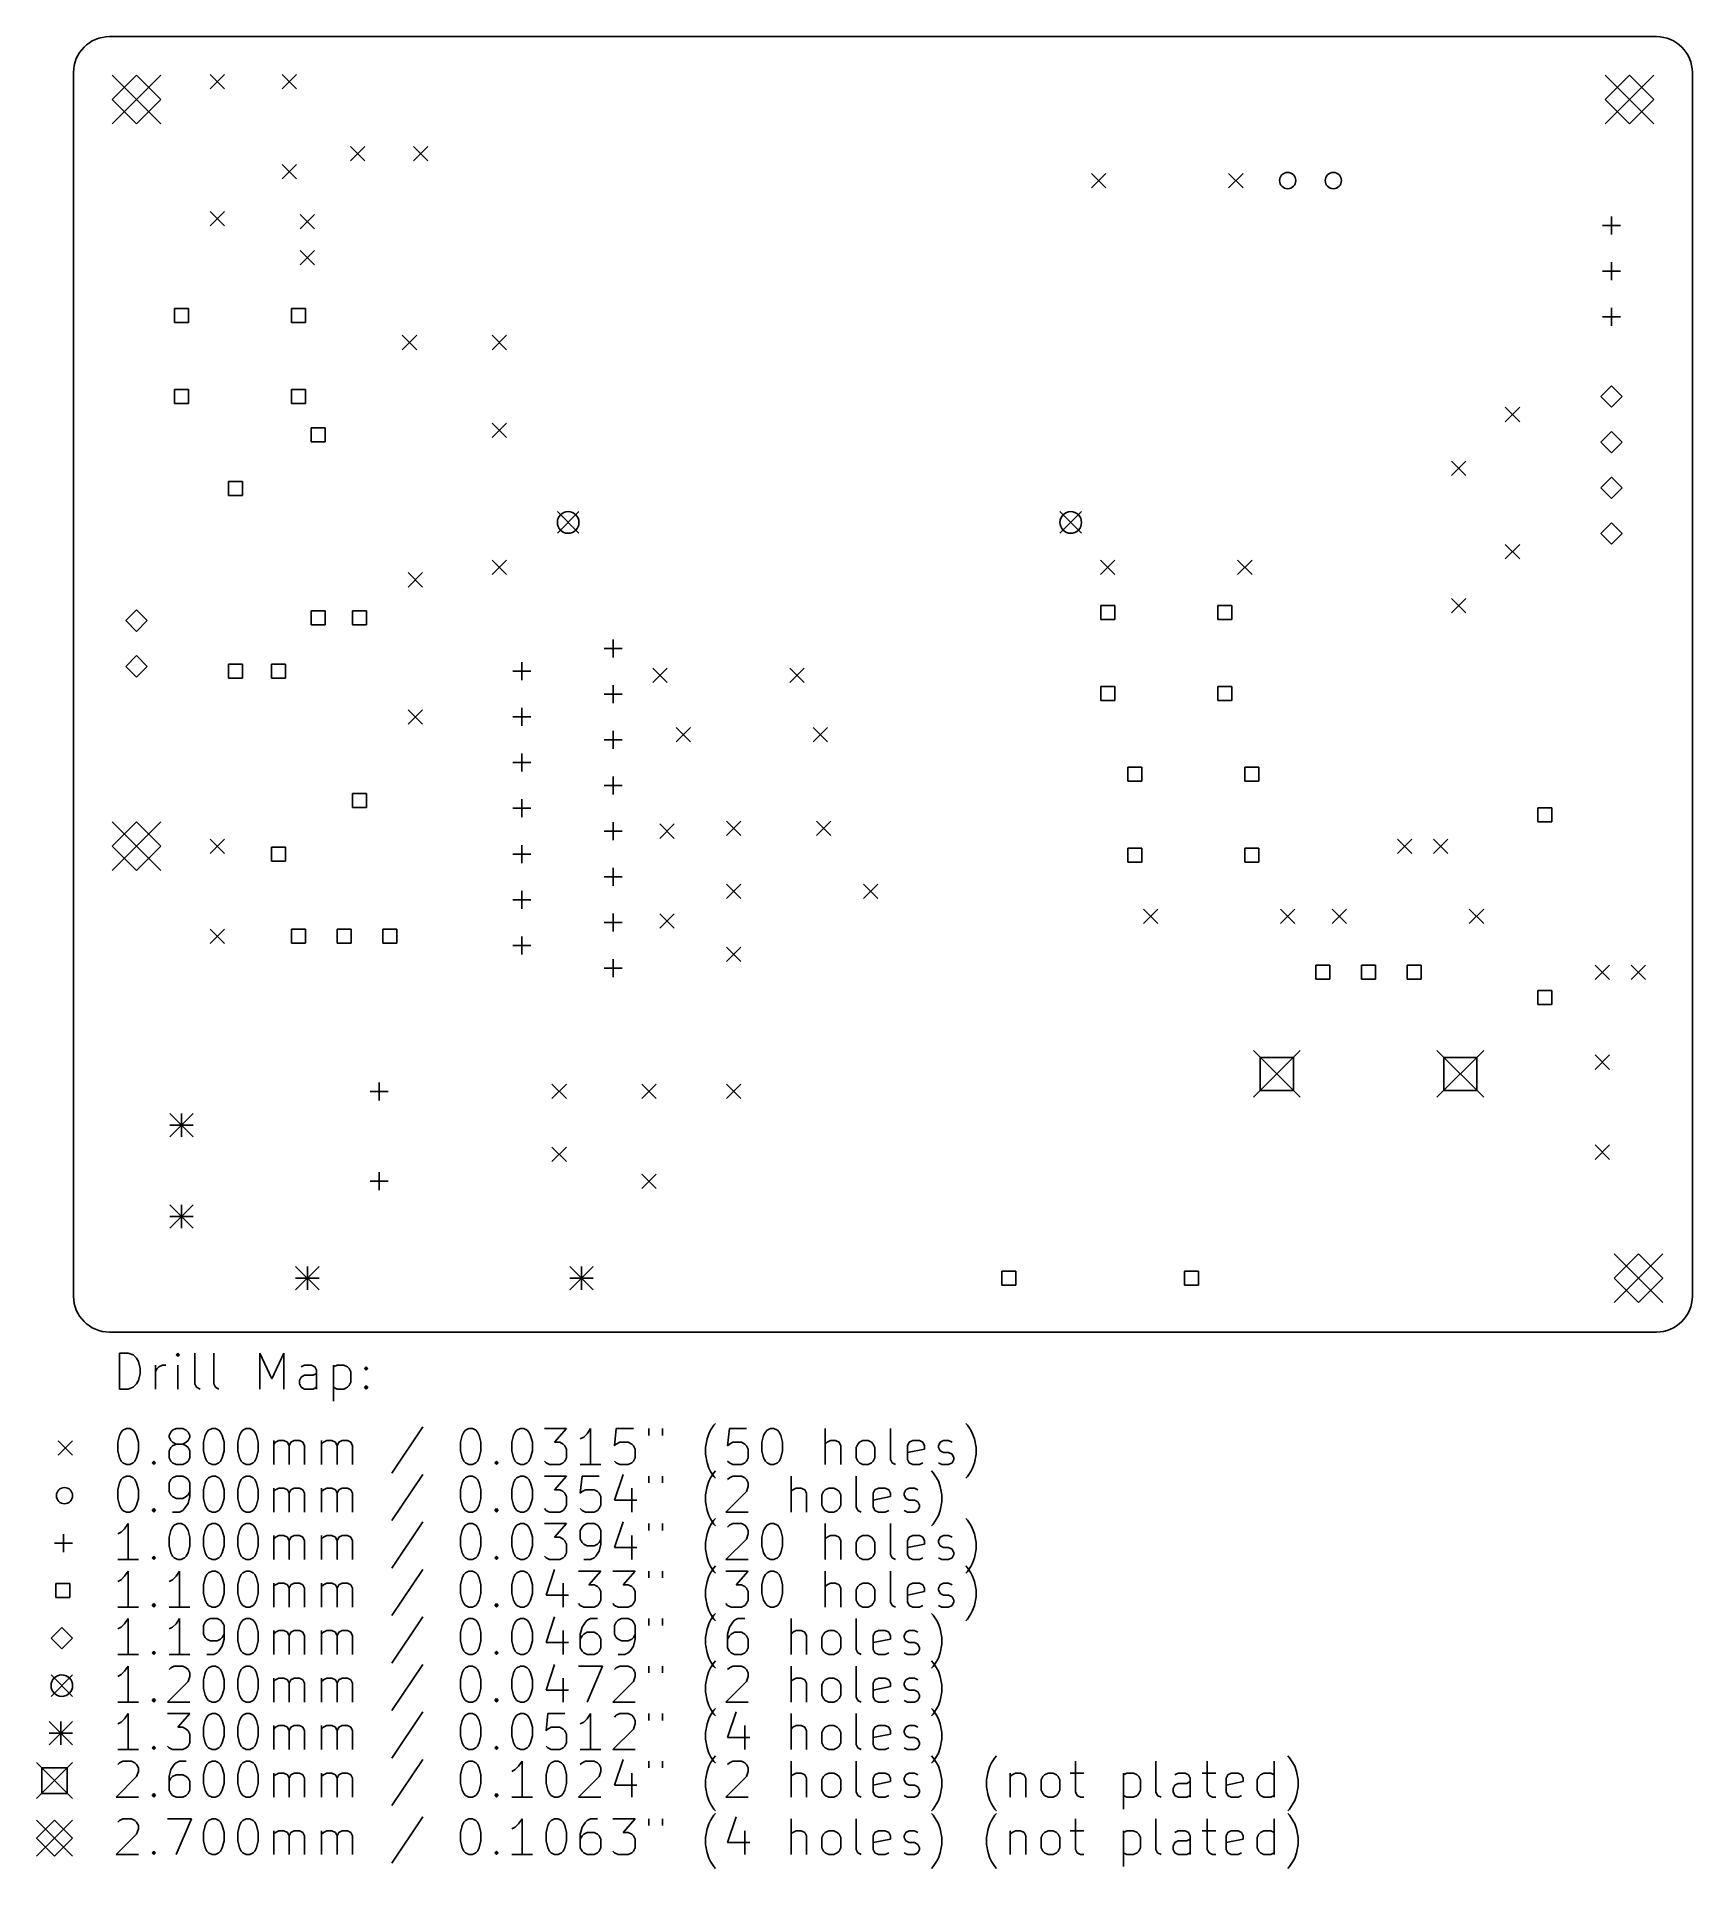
# Model space of a CAD drawing. Header units: millimetres. Extents: x 98 to 190, y -202 to -100.
import ezdxf

# ---------------------------------------------------------------- set-up
doc = ezdxf.new("R2010")
doc.units = ezdxf.units.MM
doc.layers.add('BLACK', color=250, linetype='CONTINUOUS')

msp = doc.modelspace()

# ---------------------------------------------------------------- linework, layer by layer
at = {"layer": 'BLACK', "linetype": 'CONTINUOUS'}
for p, q in [((102, -100), (188, -100)), ((100, -170), (100, -102)), ((102.15, -102.15), (104.85, -104.85)), ((104.85, -102.15), (102.15, -104.85)), ((103.5, -102.15), (102.15, -103.5)), ((104.85, -103.5), (103.5, -102.15)), ((107.6, -102.1), (108.4, -102.9)), ((108.4, -102.1), (107.6, -102.9)), ((111.6, -102.1), (112.4, -102.9)), ((112.4, -102.1), (111.6, -102.9)), ((185.15, -102.15), (187.85, -104.85)), ((187.85, -102.15), (185.15, -104.85)), ((186.5, -102.15), (185.15, -103.5)), ((187.85, -103.5), (186.5, -102.15)), ((190, -102), (190, -170)), ((102.15, -103.5), (103.5, -104.85)), ((103.5, -104.85), (104.85, -103.5)), ((185.15, -103.5), (186.5, -104.85)), ((186.5, -104.85), (187.85, -103.5)), ((115.4, -106.1), (116.2, -106.9)), ((116.2, -106.1), (115.4, -106.9)), ((118.9, -106.1), (119.7, -106.9)), ((119.7, -106.1), (118.9, -106.9)), ((111.6, -107.1), (112.4, -107.9)), ((112.4, -107.1), (111.6, -107.9)), ((156.6, -107.6), (157.4, -108.4)), ((157.4, -107.6), (156.6, -108.4)), ((164.22, -107.6), (165.02, -108.4)), ((165.02, -107.6), (164.22, -108.4)), ((107.6, -109.72), (108.4, -110.52)), ((108.4, -109.72), (107.6, -110.52)), ((112.6, -109.89), (113.4, -110.69)), ((113.4, -109.89), (112.6, -110.69)), ((185, -110.5), (186, -110.5)), ((185.5, -110), (185.5, -111)), ((112.6, -111.89), (113.4, -112.69)), ((113.4, -111.89), (112.6, -112.69)), ((185.5, -112.54), (185.5, -113.54)), ((185, -113.04), (186, -113.04)), ((106.388912, -115.111088), (105.611088, -115.111088)), ((105.611088, -115.111088), (105.611088, -115.888912)), ((105.611088, -115.888912), (106.388912, -115.888912)), ((106.388912, -115.888912), (106.388912, -115.111088)), ((112.888912, -115.111088), (112.111088, -115.111088)), ((112.111088, -115.111088), (112.111088, -115.888912)), ((112.111088, -115.888912), (112.888912, -115.888912)), ((112.888912, -115.888912), (112.888912, -115.111088)), ((185, -115.58), (186, -115.58)), ((185.5, -115.08), (185.5, -116.08)), ((118.28, -116.6), (119.08, -117.4)), ((119.08, -116.6), (118.28, -117.4)), ((123.28, -116.6), (124.08, -117.4)), ((124.08, -116.6), (123.28, -117.4)), ((106.388912, -119.611088), (105.611088, -119.611088)), ((105.611088, -119.611088), (105.611088, -120.388912)), ((106.388912, -120.388912), (106.388912, -119.611088)), ((112.888912, -119.611088), (112.111088, -119.611088)), ((112.111088, -119.611088), (112.111088, -120.388912)), ((112.888912, -120.388912), (112.888912, -119.611088)), ((185.5, -119.405), (184.905, -120)), ((184.905, -120), (185.5, -120.595)), ((186.095, -120), (185.5, -119.405)), ((185.5, -120.595), (186.095, -120)), ((105.611088, -120.388912), (106.388912, -120.388912)), ((112.111088, -120.388912), (112.888912, -120.388912)), ((179.6, -120.6), (180.4, -121.4)), ((180.4, -120.6), (179.6, -121.4)), ((113.988912, -121.751088), (113.211088, -121.751088)), ((113.211088, -121.751088), (113.211088, -122.528912)), ((113.988912, -122.528912), (113.988912, -121.751088)), ((123.28, -121.48), (124.08, -122.28)), ((124.08, -121.48), (123.28, -122.28)), ((185.5, -121.945), (184.905, -122.54)), ((186.095, -122.54), (185.5, -121.945)), ((113.211088, -122.528912), (113.988912, -122.528912)), ((184.905, -122.54), (185.5, -123.135)), ((185.5, -123.135), (186.095, -122.54)), ((176.6, -123.6), (177.4, -124.4)), ((177.4, -123.6), (176.6, -124.4)), ((109.388912, -124.721088), (108.611088, -124.721088)), ((108.611088, -124.721088), (108.611088, -125.498912)), ((109.388912, -125.498912), (109.388912, -124.721088)), ((185.5, -124.485), (184.905, -125.08)), ((184.905, -125.08), (185.5, -125.675)), ((186.095, -125.08), (185.5, -124.485)), ((185.5, -125.675), (186.095, -125.08)), ((108.611088, -125.498912), (109.388912, -125.498912)), ((126.9, -126.4), (128.1, -127.6)), ((128.1, -126.4), (126.9, -127.6)), ((154.84, -126.4), (156.04, -127.6)), ((156.04, -126.4), (154.84, -127.6)), ((185.5, -127.025), (184.905, -127.62)), ((186.095, -127.62), (185.5, -127.025)), ((179.6, -128.22), (180.4, -129.02)), ((180.4, -128.22), (179.6, -129.02)), ((184.905, -127.62), (185.5, -128.215)), ((185.5, -128.215), (186.095, -127.62)), ((123.28, -129.1), (124.08, -129.9)), ((124.08, -129.1), (123.28, -129.9)), ((157.1, -129.1), (157.9, -129.9)), ((157.9, -129.1), (157.1, -129.9)), ((164.72, -129.1), (165.52, -129.9)), ((165.52, -129.1), (164.72, -129.9)), ((118.6, -129.79), (119.4, -130.59)), ((119.4, -129.79), (118.6, -130.59)), ((176.6, -131.22), (177.4, -132.02)), ((177.4, -131.22), (176.6, -132.02)), ((103.5, -131.865), (102.905, -132.46)), ((104.095, -132.46), (103.5, -131.865)), ((113.988912, -131.911088), (113.211088, -131.911088)), ((113.211088, -131.911088), (113.211088, -132.688912)), ((113.988912, -132.688912), (113.988912, -131.911088)), ((116.288912, -131.911088), (115.511088, -131.911088)), ((115.511088, -131.911088), (115.511088, -132.688912)), ((116.288912, -132.688912), (116.288912, -131.911088)), ((157.888912, -131.611088), (157.111088, -131.611088)), ((157.111088, -131.611088), (157.111088, -132.388912)), ((157.888912, -132.388912), (157.888912, -131.611088)), ((164.388912, -131.611088), (163.611088, -131.611088)), ((163.611088, -131.611088), (163.611088, -132.388912)), ((164.388912, -132.388912), (164.388912, -131.611088)), ((102.905, -132.46), (103.5, -133.055)), ((103.5, -133.055), (104.095, -132.46)), ((113.211088, -132.688912), (113.988912, -132.688912)), ((115.511088, -132.688912), (116.288912, -132.688912)), ((157.111088, -132.388912), (157.888912, -132.388912)), ((163.611088, -132.388912), (164.388912, -132.388912)), ((129.5, -134), (130.5, -134)), ((130, -133.5), (130, -134.5)), ((103.5, -134.405), (102.905, -135)), ((102.905, -135), (103.5, -135.595)), ((104.095, -135), (103.5, -134.405)), ((103.5, -135.595), (104.095, -135)), ((109.388912, -134.881088), (108.611088, -134.881088)), ((108.611088, -134.881088), (108.611088, -135.658912)), ((109.388912, -135.658912), (109.388912, -134.881088)), ((111.788912, -134.881088), (111.011088, -134.881088)), ((111.011088, -134.881088), (111.011088, -135.658912)), ((111.788912, -135.658912), (111.788912, -134.881088)), ((124.42, -135.27), (125.42, -135.27)), ((124.92, -134.77), (124.92, -135.77)), ((132.2, -135.1), (133, -135.9)), ((133, -135.1), (132.2, -135.9)), ((139.82, -135.1), (140.62, -135.9)), ((140.62, -135.1), (139.82, -135.9)), ((108.611088, -135.658912), (109.388912, -135.658912)), ((111.011088, -135.658912), (111.788912, -135.658912)), ((130, -136.04), (130, -137.04)), ((157.888912, -136.111088), (157.111088, -136.111088)), ((157.111088, -136.111088), (157.111088, -136.888912)), ((157.888912, -136.888912), (157.888912, -136.111088)), ((164.388912, -136.111088), (163.611088, -136.111088)), ((163.611088, -136.111088), (163.611088, -136.888912)), ((164.388912, -136.888912), (164.388912, -136.111088)), ((118.6, -137.41), (119.4, -138.21)), ((119.4, -137.41), (118.6, -138.21)), ((124.92, -137.31), (124.92, -138.31)), ((129.5, -136.54), (130.5, -136.54)), ((157.111088, -136.888912), (157.888912, -136.888912)), ((163.611088, -136.888912), (164.388912, -136.888912)), ((124.42, -137.81), (125.42, -137.81)), ((133.5, -138.4), (134.3, -139.2)), ((134.3, -138.4), (133.5, -139.2)), ((141.12, -138.4), (141.92, -139.2)), ((141.92, -138.4), (141.12, -139.2)), ((129.5, -139.08), (130.5, -139.08)), ((130, -138.58), (130, -139.58)), ((124.42, -140.35), (125.42, -140.35)), ((124.92, -139.85), (124.92, -140.85)), ((130, -141.12), (130, -142.12)), ((159.388912, -140.611088), (158.611088, -140.611088)), ((158.611088, -140.611088), (158.611088, -141.388912)), ((158.611088, -141.388912), (159.388912, -141.388912)), ((159.388912, -141.388912), (159.388912, -140.611088)), ((165.888912, -140.611088), (165.111088, -140.611088)), ((165.111088, -140.611088), (165.111088, -141.388912)), ((165.111088, -141.388912), (165.888912, -141.388912)), ((165.888912, -141.388912), (165.888912, -140.611088)), ((116.288912, -142.071088), (115.511088, -142.071088)), ((115.511088, -142.071088), (115.511088, -142.848912)), ((116.288912, -142.848912), (116.288912, -142.071088)), ((124.92, -142.39), (124.92, -143.39)), ((129.5, -141.62), (130.5, -141.62)), ((115.511088, -142.848912), (116.288912, -142.848912)), ((124.42, -142.89), (125.42, -142.89)), ((182.188912, -142.861088), (181.411088, -142.861088)), ((181.411088, -142.861088), (181.411088, -143.638912)), ((182.188912, -143.638912), (182.188912, -142.861088)), ((102.15, -143.65), (104.85, -146.35)), ((104.85, -143.65), (102.15, -146.35)), ((103.5, -143.65), (102.15, -145)), ((104.85, -145), (103.5, -143.65)), ((129.5, -144.16), (130.5, -144.16)), ((130, -143.66), (130, -144.66)), ((132.6, -143.76), (133.4, -144.56)), ((133.4, -143.76), (132.6, -144.56)), ((136.3, -143.6), (137.1, -144.4)), ((137.1, -143.6), (136.3, -144.4)), ((141.3, -143.6), (142.1, -144.4)), ((142.1, -143.6), (141.3, -144.4)), ((181.411088, -143.638912), (182.188912, -143.638912)), ((102.15, -145), (103.5, -146.35)), ((103.5, -146.35), (104.85, -145)), ((107.6, -144.6), (108.4, -145.4)), ((108.4, -144.6), (107.6, -145.4)), ((111.788912, -145.041088), (111.011088, -145.041088)), ((111.011088, -145.041088), (111.011088, -145.818912)), ((111.788912, -145.818912), (111.788912, -145.041088)), ((124.42, -145.43), (125.42, -145.43)), ((124.92, -144.93), (124.92, -145.93)), ((159.388912, -145.111088), (158.611088, -145.111088)), ((158.611088, -145.111088), (158.611088, -145.888912)), ((159.388912, -145.888912), (159.388912, -145.111088)), ((165.888912, -145.111088), (165.111088, -145.111088)), ((165.111088, -145.111088), (165.111088, -145.888912)), ((165.888912, -145.888912), (165.888912, -145.111088)), ((173.6, -144.6), (174.4, -145.4)), ((174.4, -144.6), (173.6, -145.4)), ((175.6, -144.6), (176.4, -145.4)), ((176.4, -144.6), (175.6, -145.4)), ((111.011088, -145.818912), (111.788912, -145.818912)), ((130, -146.2), (130, -147.2)), ((158.611088, -145.888912), (159.388912, -145.888912)), ((165.111088, -145.888912), (165.888912, -145.888912)), ((124.92, -147.47), (124.92, -148.47)), ((129.5, -146.7), (130.5, -146.7)), ((136.3, -147.1), (137.1, -147.9)), ((137.1, -147.1), (136.3, -147.9)), ((143.92, -147.1), (144.72, -147.9)), ((144.72, -147.1), (143.92, -147.9)), ((124.42, -147.97), (125.42, -147.97)), ((159.48, -148.5), (160.28, -149.3)), ((160.28, -148.5), (159.48, -149.3)), ((167.1, -148.5), (167.9, -149.3)), ((167.9, -148.5), (167.1, -149.3)), ((169.98, -148.5), (170.78, -149.3)), ((170.78, -148.5), (169.98, -149.3)), ((177.6, -148.5), (178.4, -149.3)), ((178.4, -148.5), (177.6, -149.3)), ((107.6, -149.6), (108.4, -150.4)), ((108.4, -149.6), (107.6, -150.4)), ((112.888912, -149.611088), (112.111088, -149.611088)), ((112.111088, -149.611088), (112.111088, -150.388912)), ((112.888912, -150.388912), (112.888912, -149.611088)), ((115.428912, -149.611088), (114.651088, -149.611088)), ((114.651088, -149.611088), (114.651088, -150.388912)), ((115.428912, -150.388912), (115.428912, -149.611088)), ((117.968912, -149.611088), (117.191088, -149.611088)), ((117.191088, -149.611088), (117.191088, -150.388912)), ((117.968912, -150.388912), (117.968912, -149.611088)), ((129.5, -149.24), (130.5, -149.24)), ((130, -148.74), (130, -149.74)), ((132.6, -148.76), (133.4, -149.56)), ((133.4, -148.76), (132.6, -149.56)), ((112.111088, -150.388912), (112.888912, -150.388912)), ((114.651088, -150.388912), (115.428912, -150.388912)), ((117.191088, -150.388912), (117.968912, -150.388912)), ((124.42, -150.51), (125.42, -150.51)), ((124.92, -150.01), (124.92, -151.01)), ((136.3, -150.6), (137.1, -151.4)), ((137.1, -150.6), (136.3, -151.4)), ((130, -151.28), (130, -152.28)), ((169.848912, -151.611088), (169.071088, -151.611088)), ((169.071088, -151.611088), (169.071088, -152.388912)), ((169.848912, -152.388912), (169.848912, -151.611088)), ((172.388912, -151.611088), (171.611088, -151.611088)), ((171.611088, -151.611088), (171.611088, -152.388912)), ((172.388912, -152.388912), (172.388912, -151.611088)), ((174.928912, -151.611088), (174.151088, -151.611088)), ((174.151088, -151.611088), (174.151088, -152.388912)), ((174.928912, -152.388912), (174.928912, -151.611088)), ((184.6, -151.6), (185.4, -152.4)), ((185.4, -151.6), (184.6, -152.4)), ((186.6, -151.6), (187.4, -152.4)), ((187.4, -151.6), (186.6, -152.4)), ((129.5, -151.78), (130.5, -151.78)), ((169.071088, -152.388912), (169.848912, -152.388912)), ((171.611088, -152.388912), (172.388912, -152.388912)), ((174.151088, -152.388912), (174.928912, -152.388912)), ((182.188912, -153.021088), (181.411088, -153.021088)), ((181.411088, -153.021088), (181.411088, -153.798912)), ((182.188912, -153.798912), (182.188912, -153.021088)), ((181.411088, -153.798912), (182.188912, -153.798912)), ((165.6, -156.35), (168.2, -158.95)), ((168.2, -156.35), (165.6, -158.95)), ((167.819248, -156.730752), (165.980752, -156.730752)), ((165.980752, -156.730752), (165.980752, -158.569248)), ((167.819248, -158.569248), (167.819248, -156.730752)), ((175.8, -156.35), (178.4, -158.95)), ((178.4, -156.35), (175.8, -158.95)), ((178.019248, -156.730752), (176.180752, -156.730752)), ((176.180752, -156.730752), (176.180752, -158.569248)), ((178.019248, -158.569248), (178.019248, -156.730752)), ((184.6, -156.6), (185.4, -157.4)), ((185.4, -156.6), (184.6, -157.4)), ((116.5, -158.62), (117.5, -158.62)), ((117, -158.12), (117, -159.12)), ((126.6, -158.22), (127.4, -159.02)), ((127.4, -158.22), (126.6, -159.02)), ((131.6, -158.22), (132.4, -159.02)), ((132.4, -158.22), (131.6, -159.02)), ((136.3, -158.22), (137.1, -159.02)), ((137.1, -158.22), (136.3, -159.02)), ((165.980752, -158.569248), (167.819248, -158.569248)), ((176.180752, -158.569248), (178.019248, -158.569248)), ((105.35, -159.85), (106.65, -161.15)), ((106.65, -159.85), (105.35, -161.15)), ((105.35, -160.5), (106.65, -160.5)), ((106, -159.85), (106, -161.15)), ((126.6, -161.72), (127.4, -162.52)), ((127.4, -161.72), (126.6, -162.52)), ((184.6, -161.6), (185.4, -162.4)), ((185.4, -161.6), (184.6, -162.4)), ((116.5, -163.62), (117.5, -163.62)), ((117, -163.12), (117, -164.12)), ((131.6, -163.22), (132.4, -164.02)), ((132.4, -163.22), (131.6, -164.02)), ((105.35, -164.93), (106.65, -166.23)), ((106.65, -164.93), (105.35, -166.23)), ((105.35, -165.58), (106.65, -165.58)), ((106, -164.93), (106, -166.23)), ((185.65, -167.65), (188.35, -170.35)), ((188.35, -167.65), (185.65, -170.35)), ((187, -167.65), (185.65, -169)), ((188.35, -169), (187, -167.65)), ((112.35, -168.35), (113.65, -169.65)), ((113.65, -168.35), (112.35, -169.65)), ((113, -168.35), (113, -169.65)), ((127.59, -168.35), (128.89, -169.65)), ((128.89, -168.35), (127.59, -169.65)), ((128.24, -168.35), (128.24, -169.65)), ((152.388912, -168.611088), (151.611088, -168.611088)), ((151.611088, -168.611088), (151.611088, -169.388912)), ((152.388912, -169.388912), (152.388912, -168.611088)), ((162.548912, -168.611088), (161.771088, -168.611088)), ((161.771088, -168.611088), (161.771088, -169.388912)), ((162.548912, -169.388912), (162.548912, -168.611088)), ((112.35, -169), (113.65, -169)), ((127.59, -169), (128.89, -169)), ((151.611088, -169.388912), (152.388912, -169.388912)), ((161.771088, -169.388912), (162.548912, -169.388912)), ((185.65, -169), (187, -170.35)), ((187, -170.35), (188.35, -169)), ((188, -172), (102, -172)), ((102.557768, -175.164838), (102.557768, -173.164838)), ((102.557768, -173.164838), (103.033958, -173.164838)), ((103.033958, -173.164838), (103.319673, -173.260076)), ((103.319673, -173.260076), (103.510149, -173.450552)), ((103.510149, -173.450552), (103.605387, -173.641028)), ((103.605387, -173.641028), (103.700625, -174.02198)), ((103.700625, -174.02198), (103.700625, -174.307695)), ((104.557768, -175.164838), (104.557768, -173.831504)), ((104.557768, -174.212457), (104.653006, -174.02198)), ((104.653006, -174.02198), (104.748244, -173.926742)), ((104.748244, -173.926742), (104.93872, -173.831504)), ((104.93872, -173.831504), (105.129197, -173.831504)), ((105.795863, -173.164838), (105.700625, -173.260076)), ((105.700625, -173.260076), (105.795863, -173.355314)), ((105.891101, -173.260076), (105.795863, -173.164838)), ((105.795863, -173.164838), (105.795863, -173.355314)), ((105.795863, -173.355314), (105.891101, -173.260076)), ((105.795863, -175.164838), (105.795863, -173.831504)), ((106.748244, -174.879123), (106.748244, -173.164838)), ((107.795863, -174.879123), (107.795863, -173.164838)), ((110.367292, -175.164838), (110.367292, -173.164838)), ((110.367292, -173.164838), (111.033959, -174.593409)), ((111.033959, -174.593409), (111.700625, -173.164838)), ((111.700625, -173.164838), (111.700625, -175.164838)), ((112.843482, -173.831504), (112.653006, -173.926742)), ((113.224435, -173.831504), (112.843482, -173.831504)), ((113.414911, -173.926742), (113.224435, -173.831504)), ((113.510149, -174.117219), (113.414911, -173.926742)), ((114.46253, -173.831504), (114.46253, -175.831504)), ((114.46253, -173.926742), (114.653006, -173.831504)), ((114.653006, -173.831504), (115.033959, -173.831504)), ((115.033959, -173.831504), (115.224435, -173.926742)), ((115.224435, -173.926742), (115.319673, -174.02198)), ((115.319673, -174.02198), (115.414911, -174.212457)), ((116.176816, -174.02198), (116.272054, -173.926742)), ((116.272054, -174.117219), (116.176816, -174.02198)), ((116.272054, -173.926742), (116.367292, -174.02198)), ((116.272054, -173.926742), (116.272054, -174.117219)), ((116.367292, -174.02198), (116.272054, -174.117219)), ((103.319673, -175.0696), (103.033958, -175.164838)), ((103.510149, -174.879123), (103.319673, -175.0696)), ((103.605387, -174.688647), (103.510149, -174.879123)), ((103.700625, -174.307695), (103.605387, -174.688647)), ((106.843482, -175.0696), (106.748244, -174.879123)), ((107.033958, -175.164838), (106.843482, -175.0696)), ((107.891101, -175.0696), (107.795863, -174.879123)), ((108.081577, -175.164838), (107.891101, -175.0696)), ((112.557768, -174.688647), (112.653006, -174.498171)), ((112.557768, -174.879123), (112.557768, -174.688647)), ((112.653006, -175.0696), (112.557768, -174.879123)), ((112.653006, -174.498171), (112.843482, -174.402933)), ((112.843482, -175.164838), (112.653006, -175.0696)), ((112.843482, -174.402933), (113.319673, -174.402933)), ((113.319673, -174.402933), (113.510149, -174.307695)), ((113.510149, -175.0696), (113.319673, -175.164838)), ((113.510149, -175.164838), (113.510149, -174.117219)), ((114.653006, -175.164838), (114.46253, -175.0696)), ((115.224435, -175.0696), (115.033959, -175.164838)), ((115.319673, -174.974361), (115.224435, -175.0696)), ((115.414911, -174.783885), (115.319673, -174.974361)), ((115.414911, -174.212457), (115.414911, -174.783885)), ((116.176816, -175.0696), (116.272054, -174.974361)), ((116.272054, -175.164838), (116.176816, -175.0696)), ((116.272054, -174.974361), (116.367292, -175.0696)), ((116.272054, -174.974361), (116.272054, -175.164838)), ((116.367292, -175.0696), (116.272054, -175.164838)), ((103.033958, -175.164838), (102.557768, -175.164838)), ((113.319673, -175.164838), (112.843482, -175.164838)), ((115.033959, -175.164838), (114.653006, -175.164838)), ((135.60539, -177.174361), (135.700629, -177.079123)), ((149.70063, -177.174361), (149.605392, -177.079123)), ((99.15, -178.05), (99.95, -178.85)), ((99.95, -178.05), (99.15, -178.85)), ((102.46253, -178.126742), (102.557768, -177.74579)), ((102.46253, -178.602933), (102.46253, -178.126742)), ((102.557768, -177.74579), (102.653006, -177.555314)), ((102.653006, -177.555314), (102.748244, -177.460076)), ((102.748244, -177.460076), (102.93872, -177.364838)), ((102.93872, -177.364838), (103.129197, -177.364838)), ((103.129197, -177.364838), (103.319673, -177.460076)), ((103.319673, -177.460076), (103.414911, -177.555314)), ((103.414911, -177.555314), (103.510149, -177.74579)), ((103.510149, -177.74579), (103.605387, -178.126742)), ((103.605387, -178.126742), (103.605387, -178.602933)), ((105.319673, -177.74579), (105.414911, -177.555314)), ((105.319673, -177.841028), (105.319673, -177.74579)), ((105.414911, -178.031504), (105.319673, -177.841028)), ((105.414911, -177.555314), (105.510149, -177.460076)), ((105.510149, -178.126742), (105.414911, -178.031504)), ((105.510149, -177.460076), (105.700625, -177.364838)), ((105.700625, -178.22198), (105.510149, -178.126742)), ((105.700625, -177.364838), (106.081578, -177.364838)), ((106.081578, -177.364838), (106.272054, -177.460076)), ((106.272054, -178.126742), (106.081578, -178.22198)), ((106.272054, -177.460076), (106.367292, -177.555314)), ((106.367292, -178.031504), (106.272054, -178.126742)), ((106.367292, -177.555314), (106.46253, -177.74579)), ((106.46253, -177.841028), (106.367292, -178.031504)), ((106.46253, -177.74579), (106.46253, -177.841028)), ((107.224435, -178.126742), (107.319673, -177.74579)), ((107.224435, -178.602933), (107.224435, -178.126742)), ((107.319673, -177.74579), (107.414911, -177.555314)), ((107.414911, -177.555314), (107.510149, -177.460076)), ((107.510149, -177.460076), (107.700625, -177.364838)), ((107.700625, -177.364838), (107.891102, -177.364838)), ((107.891102, -177.364838), (108.081578, -177.460076)), ((108.081578, -177.460076), (108.176816, -177.555314)), ((108.176816, -177.555314), (108.272054, -177.74579)), ((108.272054, -177.74579), (108.367292, -178.126742)), ((108.367292, -178.126742), (108.367292, -178.602933)), ((109.129197, -178.126742), (109.224435, -177.74579)), ((109.129197, -178.602933), (109.129197, -178.126742)), ((109.224435, -177.74579), (109.319673, -177.555314)), ((109.319673, -177.555314), (109.414911, -177.460076)), ((109.414911, -177.460076), (109.605387, -177.364838)), ((109.605387, -177.364838), (109.795864, -177.364838)), ((109.795864, -177.364838), (109.98634, -177.460076)), ((109.98634, -177.460076), (110.081578, -177.555314)), ((110.081578, -177.555314), (110.176816, -177.74579)), ((110.176816, -177.74579), (110.272054, -178.126742)), ((110.272054, -178.126742), (110.272054, -178.602933)), ((111.129197, -179.364838), (111.129197, -178.031504)), ((111.129197, -178.22198), (111.224435, -178.126742)), ((111.224435, -178.126742), (111.414911, -178.031504)), ((111.414911, -178.031504), (111.700626, -178.031504)), ((111.700626, -178.031504), (111.891102, -178.126742)), ((111.891102, -178.126742), (111.98634, -178.317219)), ((111.98634, -178.317219), (112.081578, -178.126742)), ((112.081578, -178.126742), (112.272054, -178.031504)), ((112.272054, -178.031504), (112.557768, -178.031504)), ((112.557768, -178.031504), (112.748245, -178.126742)), ((112.748245, -178.126742), (112.843483, -178.317219)), ((113.795864, -179.364838), (113.795864, -178.031504)), ((113.795864, -178.22198), (113.891102, -178.126742)), ((113.891102, -178.126742), (114.081578, -178.031504)), ((114.081578, -178.031504), (114.367293, -178.031504)), ((114.367293, -178.031504), (114.557769, -178.126742)), ((114.557769, -178.126742), (114.653007, -178.317219)), ((114.653007, -178.317219), (114.748245, -178.126742)), ((114.748245, -178.126742), (114.938721, -178.031504)), ((114.938721, -178.031504), (115.224435, -178.031504)), ((115.224435, -178.031504), (115.414912, -178.126742)), ((115.414912, -178.126742), (115.51015, -178.317219)), ((119.414912, -177.2696), (117.700627, -179.841028)), ((121.510151, -178.126742), (121.605389, -177.74579)), ((121.510151, -178.602933), (121.510151, -178.126742)), ((121.605389, -177.74579), (121.700627, -177.555314)), ((121.700627, -177.555314), (121.795865, -177.460076)), ((121.795865, -177.460076), (121.986341, -177.364838)), ((121.986341, -177.364838), (122.176818, -177.364838)), ((122.176818, -177.364838), (122.367294, -177.460076)), ((122.367294, -177.460076), (122.462532, -177.555314)), ((122.462532, -177.555314), (122.55777, -177.74579)), ((122.55777, -177.74579), (122.653008, -178.126742)), ((122.653008, -178.126742), (122.653008, -178.602933)), ((124.367294, -178.126742), (124.462532, -177.74579)), ((124.367294, -178.602933), (124.367294, -178.126742)), ((124.462532, -177.74579), (124.55777, -177.555314)), ((124.55777, -177.555314), (124.653008, -177.460076)), ((124.653008, -177.460076), (124.843484, -177.364838)), ((124.843484, -177.364838), (125.033961, -177.364838)), ((125.033961, -177.364838), (125.224437, -177.460076)), ((125.224437, -177.460076), (125.319675, -177.555314)), ((125.319675, -177.555314), (125.414913, -177.74579)), ((125.414913, -177.74579), (125.510151, -178.126742)), ((125.510151, -178.126742), (125.510151, -178.602933)), ((126.176818, -177.364838), (127.414913, -177.364838)), ((127.414913, -177.364838), (126.748246, -178.126742)), ((126.748246, -178.126742), (127.033961, -178.126742)), ((127.033961, -178.126742), (127.224437, -178.22198)), ((128.367294, -177.841028), (128.176818, -177.936266)), ((128.55777, -177.650552), (128.367294, -177.841028)), ((128.748246, -177.364838), (128.55777, -177.650552)), ((128.748246, -179.364838), (128.748246, -177.364838)), ((130.176818, -177.364838), (130.08158, -178.317219)), ((131.129199, -177.364838), (130.176818, -177.364838)), ((130.176818, -178.22198), (130.367294, -178.126742)), ((130.367294, -178.126742), (130.843485, -178.126742)), ((130.843485, -178.126742), (131.033961, -178.22198)), ((131.986342, -177.364838), (131.986342, -177.74579)), ((132.748247, -177.364838), (132.748247, -177.74579)), ((135.1292, -178.412457), (135.224438, -177.936266)), ((135.224438, -177.936266), (135.319676, -177.650552)), ((135.319676, -177.650552), (135.414914, -177.460076)), ((135.414914, -177.460076), (135.60539, -177.174361)), ((136.462533, -177.364838), (136.367295, -178.317219)), ((137.414914, -177.364838), (136.462533, -177.364838)), ((136.462533, -178.22198), (136.653009, -178.126742)), ((136.653009, -178.126742), (137.1292, -178.126742)), ((137.1292, -178.126742), (137.319676, -178.22198)), ((138.272057, -178.126742), (138.367295, -177.74579)), ((138.272057, -178.602933), (138.272057, -178.126742)), ((138.367295, -177.74579), (138.462533, -177.555314)), ((138.462533, -177.555314), (138.557771, -177.460076)), ((138.557771, -177.460076), (138.748247, -177.364838)), ((138.748247, -177.364838), (138.938724, -177.364838)), ((138.938724, -177.364838), (139.1292, -177.460076)), ((139.1292, -177.460076), (139.224438, -177.555314)), ((139.224438, -177.555314), (139.319676, -177.74579)), ((139.319676, -177.74579), (139.414914, -178.126742)), ((139.414914, -178.126742), (139.414914, -178.602933)), ((141.795867, -179.364838), (141.795867, -177.364838)), ((141.891105, -178.126742), (141.795867, -178.22198)), ((142.081581, -178.031504), (141.891105, -178.126742)), ((142.367296, -178.031504), (142.081581, -178.031504)), ((142.557772, -178.126742), (142.367296, -178.031504)), ((142.65301, -178.317219), (142.557772, -178.126742)), ((143.605391, -178.22198), (143.700629, -178.126742)), ((143.700629, -178.126742), (143.891105, -178.031504)), ((143.891105, -178.031504), (144.17682, -178.031504)), ((144.17682, -178.031504), (144.367296, -178.126742)), ((144.367296, -178.126742), (144.462534, -178.22198)), ((145.414915, -179.079123), (145.414915, -177.364838)), ((146.367296, -178.317219), (146.462534, -178.126742)), ((146.462534, -178.126742), (146.65301, -178.031504)), ((146.65301, -178.031504), (147.033963, -178.031504)), ((147.033963, -178.031504), (147.224439, -178.126742)), ((147.224439, -178.126742), (147.319677, -178.317219)), ((148.081582, -178.317219), (148.17682, -178.126742)), ((148.17682, -178.126742), (148.367296, -178.031504)), ((148.367296, -178.031504), (148.65301, -178.031504)), ((148.65301, -178.031504), (148.843487, -178.126742)), ((149.891106, -177.460076), (149.70063, -177.174361)), ((149.986344, -177.650552), (149.891106, -177.460076)), ((150.081582, -177.936266), (149.986344, -177.650552)), ((150.17682, -178.412457), (150.081582, -177.936266)), ((102.557768, -178.983885), (102.46253, -178.602933)), ((102.653006, -179.174361), (102.557768, -178.983885)), ((102.748244, -179.2696), (102.653006, -179.174361)), ((103.414911, -179.174361), (103.319673, -179.2696)), ((103.510149, -178.983885), (103.414911, -179.174361)), ((103.605387, -178.602933), (103.510149, -178.983885)), ((104.367292, -179.2696), (104.46253, -179.174361)), ((104.46253, -179.174361), (104.557768, -179.2696)), ((104.46253, -179.174361), (104.46253, -179.364838)), ((105.414911, -178.412457), (105.319673, -178.602933)), ((105.319673, -178.602933), (105.319673, -178.983885)), ((105.319673, -178.983885), (105.414911, -179.174361)), ((105.510149, -178.317219), (105.414911, -178.412457)), ((105.414911, -179.174361), (105.510149, -179.2696)), ((105.700625, -178.22198), (105.510149, -178.317219)), ((106.081578, -178.22198), (105.700625, -178.22198)), ((106.272054, -178.317219), (106.081578, -178.22198)), ((106.367292, -178.412457), (106.272054, -178.317219)), ((106.272054, -179.2696), (106.367292, -179.174361)), ((106.46253, -178.602933), (106.367292, -178.412457)), ((106.367292, -179.174361), (106.46253, -178.983885)), ((106.46253, -178.983885), (106.46253, -178.602933)), ((107.319673, -178.983885), (107.224435, -178.602933)), ((107.414911, -179.174361), (107.319673, -178.983885)), ((107.510149, -179.2696), (107.414911, -179.174361)), ((108.176816, -179.174361), (108.081578, -179.2696)), ((108.272054, -178.983885), (108.176816, -179.174361)), ((108.367292, -178.602933), (108.272054, -178.983885)), ((109.224435, -178.983885), (109.129197, -178.602933)), ((109.319673, -179.174361), (109.224435, -178.983885)), ((109.414911, -179.2696), (109.319673, -179.174361)), ((110.081578, -179.174361), (109.98634, -179.2696)), ((110.176816, -178.983885), (110.081578, -179.174361)), ((110.272054, -178.602933), (110.176816, -178.983885)), ((111.98634, -178.317219), (111.98634, -179.364838)), ((112.843483, -178.317219), (112.843483, -179.364838)), ((114.653007, -178.317219), (114.653007, -179.364838)), ((115.51015, -178.317219), (115.51015, -179.364838)), ((121.605389, -178.983885), (121.510151, -178.602933)), ((121.700627, -179.174361), (121.605389, -178.983885)), ((121.795865, -179.2696), (121.700627, -179.174361)), ((122.462532, -179.174361), (122.367294, -179.2696)), ((122.55777, -178.983885), (122.462532, -179.174361)), ((122.653008, -178.602933), (122.55777, -178.983885)), ((123.414913, -179.2696), (123.510151, -179.174361)), ((123.510151, -179.174361), (123.605389, -179.2696)), ((123.510151, -179.174361), (123.510151, -179.364838)), ((124.462532, -178.983885), (124.367294, -178.602933)), ((124.55777, -179.174361), (124.462532, -178.983885)), ((124.653008, -179.2696), (124.55777, -179.174361)), ((125.319675, -179.174361), (125.224437, -179.2696)), ((125.414913, -178.983885), (125.319675, -179.174361)), ((125.510151, -178.602933), (125.414913, -178.983885)), ((126.272056, -179.2696), (126.176818, -179.174361)), ((127.224437, -178.22198), (127.319675, -178.317219)), ((127.319675, -179.174361), (127.224437, -179.2696)), ((127.319675, -178.317219), (127.414913, -178.507695)), ((127.414913, -178.983885), (127.319675, -179.174361)), ((127.414913, -178.507695), (127.414913, -178.983885)), ((130.08158, -178.317219), (130.176818, -178.22198)), ((130.176818, -179.2696), (130.08158, -179.174361)), ((131.033961, -178.22198), (131.129199, -178.317219)), ((131.129199, -179.174361), (131.033961, -179.2696)), ((131.129199, -178.317219), (131.224437, -178.507695)), ((131.224437, -178.983885), (131.129199, -179.174361)), ((131.224437, -178.507695), (131.224437, -178.983885)), ((135.1292, -178.793409), (135.1292, -178.412457)), ((135.224438, -179.2696), (135.1292, -178.793409)), ((136.367295, -178.317219), (136.462533, -178.22198)), ((136.462533, -179.2696), (136.367295, -179.174361)), ((137.319676, -178.22198), (137.414914, -178.317219)), ((137.414914, -179.174361), (137.319676, -179.2696)), ((137.414914, -178.317219), (137.510152, -178.507695)), ((137.510152, -178.983885), (137.414914, -179.174361)), ((137.510152, -178.507695), (137.510152, -178.983885)), ((138.367295, -178.983885), (138.272057, -178.602933)), ((138.462533, -179.174361), (138.367295, -178.983885)), ((138.557771, -179.2696), (138.462533, -179.174361)), ((139.224438, -179.174361), (139.1292, -179.2696)), ((139.319676, -178.983885), (139.224438, -179.174361)), ((139.414914, -178.602933), (139.319676, -178.983885)), ((142.65301, -179.364838), (142.65301, -178.317219)), ((143.510153, -178.412457), (143.605391, -178.22198)), ((143.510153, -178.983885), (143.510153, -178.412457)), ((143.605391, -179.174361), (143.510153, -178.983885)), ((143.700629, -179.2696), (143.605391, -179.174361)), ((144.462534, -179.174361), (144.367296, -179.2696)), ((144.462534, -178.22198), (144.557772, -178.412457)), ((144.557772, -178.983885), (144.462534, -179.174361)), ((144.557772, -178.412457), (144.557772, -178.983885)), ((145.510153, -179.2696), (145.414915, -179.079123)), ((146.367296, -179.079123), (146.367296, -178.317219)), ((147.319677, -178.507695), (146.367296, -178.698171)), ((146.462534, -179.2696), (146.367296, -179.079123)), ((147.319677, -178.317219), (147.319677, -178.507695)), ((148.081582, -178.412457), (148.081582, -178.317219)), ((148.17682, -178.602933), (148.081582, -178.412457)), ((148.367296, -178.698171), (148.17682, -178.602933)), ((148.65301, -178.698171), (148.367296, -178.698171)), ((148.843487, -178.793409), (148.65301, -178.698171)), ((148.938725, -178.983885), (148.843487, -178.793409)), ((148.843487, -179.2696), (148.938725, -179.079123)), ((148.938725, -179.079123), (148.938725, -178.983885)), ((150.081582, -179.2696), (150.17682, -178.793409)), ((150.17682, -178.793409), (150.17682, -178.412457)), ((102.557768, -180.38579), (102.653006, -180.195314)), ((102.653006, -180.195314), (102.748244, -180.100076)), ((102.93872, -179.364838), (102.748244, -179.2696)), ((102.748244, -180.100076), (102.93872, -180.004838)), ((103.129197, -179.364838), (102.93872, -179.364838)), ((102.93872, -180.004838), (103.129197, -180.004838)), ((103.319673, -179.2696), (103.129197, -179.364838)), ((103.129197, -180.004838), (103.319673, -180.100076)), ((103.319673, -180.100076), (103.414911, -180.195314)), ((103.414911, -180.195314), (103.510149, -180.38579)), ((104.46253, -179.364838), (104.367292, -179.2696)), ((104.557768, -179.2696), (104.46253, -179.364838)), ((105.414911, -180.195314), (105.319673, -180.38579)), ((105.510149, -180.100076), (105.414911, -180.195314)), ((105.510149, -179.2696), (105.700625, -179.364838)), ((105.700625, -180.004838), (105.510149, -180.100076)), ((105.700625, -179.364838), (106.081578, -179.364838)), ((106.081578, -180.004838), (105.700625, -180.004838)), ((106.081578, -179.364838), (106.272054, -179.2696)), ((106.272054, -180.100076), (106.081578, -180.004838)), ((106.367292, -180.195314), (106.272054, -180.100076)), ((106.46253, -180.38579), (106.367292, -180.195314)), ((107.319673, -180.38579), (107.414911, -180.195314)), ((107.414911, -180.195314), (107.510149, -180.100076)), ((107.700625, -179.364838), (107.510149, -179.2696)), ((107.510149, -180.100076), (107.700625, -180.004838)), ((107.891102, -179.364838), (107.700625, -179.364838)), ((107.700625, -180.004838), (107.891102, -180.004838)), ((108.081578, -179.2696), (107.891102, -179.364838)), ((107.891102, -180.004838), (108.081578, -180.100076)), ((108.081578, -180.100076), (108.176816, -180.195314)), ((108.176816, -180.195314), (108.272054, -180.38579)), ((109.224435, -180.38579), (109.319673, -180.195314)), ((109.319673, -180.195314), (109.414911, -180.100076)), ((109.605387, -179.364838), (109.414911, -179.2696)), ((109.414911, -180.100076), (109.605387, -180.004838)), ((109.795864, -179.364838), (109.605387, -179.364838)), ((109.605387, -180.004838), (109.795864, -180.004838)), ((109.98634, -179.2696), (109.795864, -179.364838)), ((109.795864, -180.004838), (109.98634, -180.100076)), ((109.98634, -180.100076), (110.081578, -180.195314)), ((110.081578, -180.195314), (110.176816, -180.38579)), ((119.414912, -179.9096), (117.700627, -182.481028)), ((121.605389, -180.38579), (121.700627, -180.195314)), ((121.700627, -180.195314), (121.795865, -180.100076)), ((121.986341, -179.364838), (121.795865, -179.2696)), ((121.795865, -180.100076), (121.986341, -180.004838)), ((122.176818, -179.364838), (121.986341, -179.364838)), ((121.986341, -180.004838), (122.176818, -180.004838)), ((122.367294, -179.2696), (122.176818, -179.364838)), ((122.176818, -180.004838), (122.367294, -180.100076)), ((122.367294, -180.100076), (122.462532, -180.195314)), ((122.462532, -180.195314), (122.55777, -180.38579)), ((123.510151, -179.364838), (123.414913, -179.2696)), ((123.605389, -179.2696), (123.510151, -179.364838)), ((124.462532, -180.38579), (124.55777, -180.195314)), ((124.55777, -180.195314), (124.653008, -180.100076)), ((124.843484, -179.364838), (124.653008, -179.2696)), ((124.653008, -180.100076), (124.843484, -180.004838)), ((125.033961, -179.364838), (124.843484, -179.364838)), ((124.843484, -180.004838), (125.033961, -180.004838)), ((125.224437, -179.2696), (125.033961, -179.364838)), ((125.033961, -180.004838), (125.224437, -180.100076)), ((125.224437, -180.100076), (125.319675, -180.195314)), ((125.319675, -180.195314), (125.414913, -180.38579)), ((126.176818, -180.004838), (127.414913, -180.004838)), ((126.462532, -179.364838), (126.272056, -179.2696)), ((127.033961, -179.364838), (126.462532, -179.364838)), ((127.414913, -180.004838), (126.748246, -180.766742)), ((127.224437, -179.2696), (127.033961, -179.364838)), ((129.319675, -179.364838), (128.176818, -179.364838)), ((128.272056, -180.004838), (128.176818, -180.957219)), ((129.224437, -180.004838), (128.272056, -180.004838)), ((130.55777, -179.9096), (130.08158, -181.338171)), ((130.367294, -179.364838), (130.176818, -179.2696)), ((130.843485, -179.364838), (130.367294, -179.364838)), ((131.033961, -179.2696), (130.843485, -179.364838)), ((131.986342, -180.004838), (131.986342, -180.38579)), ((132.748247, -180.004838), (132.748247, -180.38579)), ((135.319676, -179.555314), (135.224438, -179.2696)), ((135.414914, -179.74579), (135.319676, -179.555314)), ((135.319676, -180.290552), (135.414914, -180.100076)), ((135.60539, -180.031504), (135.414914, -179.74579)), ((135.414914, -180.100076), (135.60539, -179.814361)), ((135.60539, -179.814361), (135.700629, -179.719123)), ((135.700629, -180.126742), (135.60539, -180.031504)), ((136.367295, -180.195314), (136.462533, -180.100076)), ((136.653009, -179.364838), (136.462533, -179.2696)), ((136.462533, -180.100076), (136.653009, -180.004838)), ((137.1292, -179.364838), (136.653009, -179.364838)), ((136.653009, -180.004838), (137.1292, -180.004838)), ((137.319676, -179.2696), (137.1292, -179.364838)), ((137.1292, -180.004838), (137.319676, -180.100076)), ((137.319676, -180.100076), (137.414914, -180.195314)), ((137.414914, -180.195314), (137.510152, -180.38579)), ((138.748247, -179.364838), (138.557771, -179.2696)), ((138.938724, -179.364838), (138.748247, -179.364838)), ((139.1292, -179.2696), (138.938724, -179.364838)), ((139.891105, -182.004838), (139.891105, -180.004838)), ((143.510153, -181.719123), (143.510153, -180.004838)), ((143.891105, -179.364838), (143.700629, -179.2696)), ((144.17682, -179.364838), (143.891105, -179.364838)), ((144.367296, -179.2696), (144.17682, -179.364838)), ((145.700629, -179.364838), (145.510153, -179.2696)), ((146.65301, -179.364838), (146.462534, -179.2696)), ((147.033963, -179.364838), (146.65301, -179.364838)), ((147.224439, -179.2696), (147.033963, -179.364838)), ((147.795868, -179.814361), (147.70063, -179.719123)), ((147.986344, -180.100076), (147.795868, -179.814361)), ((148.081582, -180.290552), (147.986344, -180.100076)), ((148.081582, -179.2696), (148.272058, -179.364838)), ((148.272058, -179.364838), (148.65301, -179.364838)), ((148.65301, -179.364838), (148.843487, -179.2696)), ((149.605392, -180.126742), (149.70063, -180.031504)), ((149.70063, -180.031504), (149.891106, -179.74579)), ((149.891106, -179.74579), (149.986344, -179.555314)), ((149.986344, -179.555314), (150.081582, -179.2696)), ((102.46253, -180.766742), (102.557768, -180.38579)), ((102.46253, -181.242933), (102.46253, -180.766742)), ((103.510149, -180.38579), (103.605387, -180.766742)), ((103.605387, -180.766742), (103.605387, -181.242933)), ((105.319673, -180.38579), (105.319673, -180.86198)), ((105.319673, -180.86198), (105.414911, -181.052457)), ((105.414911, -181.052457), (105.510149, -181.147695)), ((105.510149, -181.147695), (105.700625, -181.242933)), ((106.081578, -181.242933), (106.272054, -181.147695)), ((106.272054, -181.147695), (106.367292, -181.052457)), ((106.367292, -181.052457), (106.46253, -180.86198)), ((106.367292, -181.528647), (106.46253, -181.147695)), ((106.46253, -181.147695), (106.46253, -180.38579)), ((107.224435, -180.766742), (107.319673, -180.38579)), ((107.224435, -181.242933), (107.224435, -180.766742)), ((108.272054, -180.38579), (108.367292, -180.766742)), ((108.367292, -180.766742), (108.367292, -181.242933)), ((109.129197, -180.766742), (109.224435, -180.38579)), ((109.129197, -181.242933), (109.129197, -180.766742)), ((110.176816, -180.38579), (110.272054, -180.766742)), ((110.272054, -180.766742), (110.272054, -181.242933)), ((111.129197, -182.004838), (111.129197, -180.671504)), ((111.129197, -180.86198), (111.224435, -180.766742)), ((111.224435, -180.766742), (111.414911, -180.671504)), ((111.414911, -180.671504), (111.700626, -180.671504)), ((111.700626, -180.671504), (111.891102, -180.766742)), ((111.891102, -180.766742), (111.98634, -180.957219)), ((111.98634, -180.957219), (112.081578, -180.766742)), ((111.98634, -180.957219), (111.98634, -182.004838)), ((112.081578, -180.766742), (112.272054, -180.671504)), ((112.272054, -180.671504), (112.557768, -180.671504)), ((112.557768, -180.671504), (112.748245, -180.766742)), ((112.748245, -180.766742), (112.843483, -180.957219)), ((112.843483, -180.957219), (112.843483, -182.004838)), ((113.795864, -182.004838), (113.795864, -180.671504)), ((113.795864, -180.86198), (113.891102, -180.766742)), ((113.891102, -180.766742), (114.081578, -180.671504)), ((114.081578, -180.671504), (114.367293, -180.671504)), ((114.367293, -180.671504), (114.557769, -180.766742)), ((114.557769, -180.766742), (114.653007, -180.957219)), ((114.653007, -180.957219), (114.748245, -180.766742)), ((114.653007, -180.957219), (114.653007, -182.004838)), ((114.748245, -180.766742), (114.938721, -180.671504)), ((114.938721, -180.671504), (115.224435, -180.671504)), ((115.224435, -180.671504), (115.414912, -180.766742)), ((115.414912, -180.766742), (115.51015, -180.957219)), ((115.51015, -180.957219), (115.51015, -182.004838)), ((121.510151, -180.766742), (121.605389, -180.38579)), ((121.510151, -181.242933), (121.510151, -180.766742)), ((122.55777, -180.38579), (122.653008, -180.766742)), ((122.653008, -180.766742), (122.653008, -181.242933)), ((124.367294, -180.766742), (124.462532, -180.38579)), ((124.367294, -181.242933), (124.367294, -180.766742)), ((125.414913, -180.38579), (125.510151, -180.766742)), ((125.510151, -180.766742), (125.510151, -181.242933)), ((126.748246, -180.766742), (127.033961, -180.766742)), ((127.033961, -180.766742), (127.224437, -180.86198)), ((127.224437, -180.86198), (127.319675, -180.957219)), ((127.319675, -180.957219), (127.414913, -181.147695)), ((127.414913, -181.147695), (127.414913, -181.623885)), ((128.176818, -180.957219), (128.272056, -180.86198)), ((128.272056, -180.86198), (128.462532, -180.766742)), ((128.462532, -180.766742), (128.938723, -180.766742)), ((128.938723, -180.766742), (129.129199, -180.86198)), ((129.129199, -180.86198), (129.224437, -180.957219)), ((129.224437, -180.957219), (129.319675, -181.147695)), ((129.319675, -181.147695), (129.319675, -181.623885)), ((131.033961, -180.671504), (131.033961, -182.004838)), ((135.1292, -181.052457), (135.224438, -180.576266)), ((135.1292, -181.433409), (135.1292, -181.052457)), ((135.224438, -180.576266), (135.319676, -180.290552)), ((137.414914, -180.86198), (136.272057, -182.004838)), ((137.510152, -180.576266), (137.414914, -180.86198)), ((137.510152, -180.38579), (137.510152, -180.576266)), ((139.986343, -180.766742), (139.891105, -180.86198)), ((140.176819, -180.671504), (139.986343, -180.766742)), ((140.462534, -180.671504), (140.176819, -180.671504)), ((140.65301, -180.766742), (140.462534, -180.671504)), ((140.748248, -180.957219), (140.65301, -180.766742)), ((140.748248, -182.004838), (140.748248, -180.957219)), ((141.605391, -181.052457), (141.700629, -180.86198)), ((141.605391, -181.623885), (141.605391, -181.052457)), ((141.700629, -180.86198), (141.795867, -180.766742)), ((141.795867, -180.766742), (141.986343, -180.671504)), ((141.986343, -180.671504), (142.272058, -180.671504)), ((142.272058, -180.671504), (142.462534, -180.766742)), ((142.462534, -180.766742), (142.557772, -180.86198)), ((142.557772, -180.86198), (142.65301, -181.052457)), ((142.65301, -181.052457), (142.65301, -181.623885)), ((144.462534, -180.957219), (144.557772, -180.766742)), ((144.462534, -181.719123), (144.462534, -180.957219)), ((145.414915, -181.147695), (144.462534, -181.338171)), ((144.557772, -180.766742), (144.748248, -180.671504)), ((144.748248, -180.671504), (145.129201, -180.671504)), ((145.129201, -180.671504), (145.319677, -180.766742)), ((145.319677, -180.766742), (145.414915, -180.957219)), ((145.414915, -180.957219), (145.414915, -181.147695)), ((146.17682, -180.957219), (146.272058, -180.766742)), ((146.17682, -181.052457), (146.17682, -180.957219)), ((146.272058, -181.242933), (146.17682, -181.052457)), ((146.272058, -180.766742), (146.462534, -180.671504)), ((146.462534, -180.671504), (146.748248, -180.671504)), ((146.748248, -180.671504), (146.938725, -180.766742)), ((148.17682, -180.576266), (148.081582, -180.290552)), ((148.272058, -181.052457), (148.17682, -180.576266)), ((148.272058, -181.433409), (148.272058, -181.052457)), ((102.557768, -181.623885), (102.46253, -181.242933)), ((102.653006, -181.814361), (102.557768, -181.623885)), ((102.748244, -181.9096), (102.653006, -181.814361)), ((102.93872, -182.004838), (102.748244, -181.9096)), ((103.129197, -182.004838), (102.93872, -182.004838)), ((103.319673, -181.9096), (103.129197, -182.004838)), ((103.414911, -181.814361), (103.319673, -181.9096)), ((103.510149, -181.623885), (103.414911, -181.814361)), ((103.605387, -181.242933), (103.510149, -181.623885)), ((104.367292, -181.9096), (104.46253, -181.814361)), ((104.46253, -182.004838), (104.367292, -181.9096)), ((104.46253, -181.814361), (104.557768, -181.9096)), ((104.46253, -181.814361), (104.46253, -182.004838)), ((104.557768, -181.9096), (104.46253, -182.004838)), ((105.510149, -182.004838), (105.891101, -182.004838)), ((105.700625, -181.242933), (106.081578, -181.242933)), ((105.891101, -182.004838), (106.081578, -181.9096)), ((106.081578, -181.9096), (106.176816, -181.814361)), ((106.176816, -181.814361), (106.367292, -181.528647)), ((107.319673, -181.623885), (107.224435, -181.242933)), ((107.414911, -181.814361), (107.319673, -181.623885)), ((107.510149, -181.9096), (107.414911, -181.814361)), ((107.700625, -182.004838), (107.510149, -181.9096)), ((107.891102, -182.004838), (107.700625, -182.004838)), ((108.081578, -181.9096), (107.891102, -182.004838)), ((108.176816, -181.814361), (108.081578, -181.9096)), ((108.272054, -181.623885), (108.176816, -181.814361)), ((108.367292, -181.242933), (108.272054, -181.623885)), ((109.224435, -181.623885), (109.129197, -181.242933)), ((109.319673, -181.814361), (109.224435, -181.623885)), ((109.414911, -181.9096), (109.319673, -181.814361)), ((109.605387, -182.004838), (109.414911, -181.9096)), ((109.795864, -182.004838), (109.605387, -182.004838)), ((109.98634, -181.9096), (109.795864, -182.004838)), ((110.081578, -181.814361), (109.98634, -181.9096)), ((110.176816, -181.623885), (110.081578, -181.814361)), ((110.272054, -181.242933), (110.176816, -181.623885)), ((121.605389, -181.623885), (121.510151, -181.242933)), ((121.700627, -181.814361), (121.605389, -181.623885)), ((121.795865, -181.9096), (121.700627, -181.814361)), ((121.986341, -182.004838), (121.795865, -181.9096)), ((122.176818, -182.004838), (121.986341, -182.004838)), ((122.367294, -181.9096), (122.176818, -182.004838)), ((122.462532, -181.814361), (122.367294, -181.9096)), ((122.55777, -181.623885), (122.462532, -181.814361)), ((122.653008, -181.242933), (122.55777, -181.623885)), ((123.414913, -181.9096), (123.510151, -181.814361)), ((123.510151, -182.004838), (123.414913, -181.9096)), ((123.510151, -181.814361), (123.605389, -181.9096)), ((123.510151, -181.814361), (123.510151, -182.004838)), ((123.605389, -181.9096), (123.510151, -182.004838)), ((124.462532, -181.623885), (124.367294, -181.242933)), ((124.55777, -181.814361), (124.462532, -181.623885)), ((124.653008, -181.9096), (124.55777, -181.814361)), ((124.843484, -182.004838), (124.653008, -181.9096)), ((125.033961, -182.004838), (124.843484, -182.004838)), ((125.224437, -181.9096), (125.033961, -182.004838)), ((125.319675, -181.814361), (125.224437, -181.9096)), ((125.414913, -181.623885), (125.319675, -181.814361)), ((125.510151, -181.242933), (125.414913, -181.623885)), ((126.272056, -181.9096), (126.176818, -181.814361)), ((126.462532, -182.004838), (126.272056, -181.9096)), ((127.033961, -182.004838), (126.462532, -182.004838)), ((127.224437, -181.9096), (127.033961, -182.004838)), ((127.319675, -181.814361), (127.224437, -181.9096)), ((127.414913, -181.623885), (127.319675, -181.814361)), ((128.272056, -181.9096), (128.176818, -181.814361)), ((128.462532, -182.004838), (128.272056, -181.9096)), ((128.938723, -182.004838), (128.462532, -182.004838)), ((129.129199, -181.9096), (128.938723, -182.004838)), ((129.224437, -181.814361), (129.129199, -181.9096)), ((129.319675, -181.623885), (129.224437, -181.814361)), ((130.08158, -181.338171), (131.319675, -181.338171)), ((135.224438, -181.9096), (135.1292, -181.433409)), ((135.319676, -182.195314), (135.224438, -181.9096)), ((135.414914, -182.38579), (135.319676, -182.195314)), ((136.272057, -182.004838), (137.510152, -182.004838)), ((141.700629, -181.814361), (141.605391, -181.623885)), ((141.795867, -181.9096), (141.700629, -181.814361)), ((141.986343, -182.004838), (141.795867, -181.9096)), ((142.272058, -182.004838), (141.986343, -182.004838)), ((142.462534, -181.9096), (142.272058, -182.004838)), ((142.557772, -181.814361), (142.462534, -181.9096)), ((142.65301, -181.623885), (142.557772, -181.814361)), ((143.605391, -181.9096), (143.510153, -181.719123)), ((143.795867, -182.004838), (143.605391, -181.9096)), ((144.557772, -181.9096), (144.462534, -181.719123)), ((144.748248, -182.004838), (144.557772, -181.9096)), ((145.129201, -182.004838), (144.748248, -182.004838)), ((145.319677, -181.9096), (145.129201, -182.004838)), ((146.17682, -181.9096), (146.367296, -182.004838)), ((146.462534, -181.338171), (146.272058, -181.242933)), ((146.367296, -182.004838), (146.748248, -182.004838)), ((146.748248, -181.338171), (146.462534, -181.338171)), ((146.938725, -181.433409), (146.748248, -181.338171)), ((146.748248, -182.004838), (146.938725, -181.9096)), ((147.033963, -181.623885), (146.938725, -181.433409)), ((146.938725, -181.9096), (147.033963, -181.719123)), ((147.033963, -181.719123), (147.033963, -181.623885)), ((147.986344, -182.38579), (148.081582, -182.195314)), ((148.081582, -182.195314), (148.17682, -181.9096)), ((148.17682, -181.9096), (148.272058, -181.433409)), ((99.45, -183.23), (99.45, -184.23)), ((102.653006, -183.121028), (102.46253, -183.216266)), ((102.843482, -182.930552), (102.653006, -183.121028)), ((103.033958, -182.644838), (102.843482, -182.930552)), ((103.033958, -184.644838), (103.033958, -182.644838)), ((105.319673, -183.406742), (105.414911, -183.02579)), ((105.414911, -183.02579), (105.510149, -182.835314)), ((105.510149, -182.835314), (105.605387, -182.740076)), ((105.605387, -182.740076), (105.795863, -182.644838)), ((105.795863, -182.644838), (105.98634, -182.644838)), ((105.98634, -182.644838), (106.176816, -182.740076)), ((106.176816, -182.740076), (106.272054, -182.835314)), ((106.272054, -182.835314), (106.367292, -183.02579)), ((106.367292, -183.02579), (106.46253, -183.406742)), ((107.224435, -183.406742), (107.319673, -183.02579)), ((107.319673, -183.02579), (107.414911, -182.835314)), ((107.414911, -182.835314), (107.510149, -182.740076)), ((107.510149, -182.740076), (107.700625, -182.644838)), ((107.700625, -182.644838), (107.891102, -182.644838)), ((107.891102, -182.644838), (108.081578, -182.740076)), ((108.081578, -182.740076), (108.176816, -182.835314)), ((108.176816, -182.835314), (108.272054, -183.02579)), ((108.272054, -183.02579), (108.367292, -183.406742)), ((109.129197, -183.406742), (109.224435, -183.02579)), ((109.224435, -183.02579), (109.319673, -182.835314)), ((109.319673, -182.835314), (109.414911, -182.740076)), ((109.414911, -182.740076), (109.605387, -182.644838)), ((109.605387, -182.644838), (109.795864, -182.644838)), ((109.795864, -182.644838), (109.98634, -182.740076)), ((109.98634, -182.740076), (110.081578, -182.835314)), ((110.081578, -182.835314), (110.176816, -183.02579)), ((110.176816, -183.02579), (110.272054, -183.406742)), ((119.414912, -182.5496), (117.700627, -185.121028)), ((121.510151, -183.406742), (121.605389, -183.02579)), ((121.605389, -183.02579), (121.700627, -182.835314)), ((121.700627, -182.835314), (121.795865, -182.740076)), ((121.795865, -182.740076), (121.986341, -182.644838)), ((121.986341, -182.644838), (122.176818, -182.644838)), ((122.176818, -182.644838), (122.367294, -182.740076)), ((122.367294, -182.740076), (122.462532, -182.835314)), ((122.462532, -182.835314), (122.55777, -183.02579)), ((122.55777, -183.02579), (122.653008, -183.406742)), ((124.367294, -183.406742), (124.462532, -183.02579)), ((124.462532, -183.02579), (124.55777, -182.835314)), ((124.55777, -182.835314), (124.653008, -182.740076)), ((124.653008, -182.740076), (124.843484, -182.644838)), ((124.843484, -182.644838), (125.033961, -182.644838)), ((125.033961, -182.644838), (125.224437, -182.740076)), ((125.224437, -182.740076), (125.319675, -182.835314)), ((125.319675, -182.835314), (125.414913, -183.02579)), ((125.414913, -183.02579), (125.510151, -183.406742)), ((126.176818, -182.644838), (127.414913, -182.644838)), ((127.414913, -182.644838), (126.748246, -183.406742)), ((128.272056, -182.835314), (128.176818, -183.02579)), ((128.176818, -183.02579), (128.176818, -183.50198)), ((128.367294, -182.740076), (128.272056, -182.835314)), ((128.55777, -182.644838), (128.367294, -182.740076)), ((128.938723, -182.644838), (128.55777, -182.644838)), ((129.129199, -182.740076), (128.938723, -182.644838)), ((129.224437, -182.835314), (129.129199, -182.740076)), ((129.319675, -183.02579), (129.224437, -182.835314)), ((129.319675, -183.787695), (129.319675, -183.02579)), ((130.55777, -182.5496), (130.08158, -183.978171)), ((131.986342, -182.644838), (131.986342, -183.02579)), ((132.748247, -182.644838), (132.748247, -183.02579)), ((135.1292, -183.692457), (135.224438, -183.216266)), ((135.224438, -183.216266), (135.319676, -182.930552)), ((135.319676, -182.930552), (135.414914, -182.740076)), ((135.60539, -182.671504), (135.414914, -182.38579)), ((135.414914, -182.740076), (135.60539, -182.454361)), ((135.60539, -182.454361), (135.700629, -182.359123)), ((135.700629, -182.766742), (135.60539, -182.671504)), ((136.367295, -182.835314), (136.462533, -182.740076)), ((136.462533, -182.740076), (136.653009, -182.644838)), ((136.653009, -182.644838), (137.1292, -182.644838)), ((137.1292, -182.644838), (137.319676, -182.740076)), ((137.319676, -182.740076), (137.414914, -182.835314)), ((137.414914, -182.835314), (137.510152, -183.02579)), ((137.510152, -183.216266), (137.414914, -183.50198)), ((137.510152, -183.02579), (137.510152, -183.216266)), ((138.272057, -183.406742), (138.367295, -183.02579)), ((138.367295, -183.02579), (138.462533, -182.835314)), ((138.462533, -182.835314), (138.557771, -182.740076)), ((138.557771, -182.740076), (138.748247, -182.644838)), ((138.748247, -182.644838), (138.938724, -182.644838)), ((138.938724, -182.644838), (139.1292, -182.740076)), ((139.1292, -182.740076), (139.224438, -182.835314)), ((139.224438, -182.835314), (139.319676, -183.02579)), ((139.319676, -183.02579), (139.414914, -183.406742)), ((141.795867, -184.644838), (141.795867, -182.644838)), ((145.414915, -184.359123), (145.414915, -182.644838)), ((147.70063, -182.766742), (147.795868, -182.671504)), ((147.795868, -182.671504), (147.986344, -182.38579)), ((149.70063, -182.454361), (149.605392, -182.359123)), ((149.891106, -182.740076), (149.70063, -182.454361)), ((149.986344, -182.930552), (149.891106, -182.740076)), ((150.081582, -183.216266), (149.986344, -182.930552)), ((150.17682, -183.692457), (150.081582, -183.216266)), ((98.95, -183.73), (99.95, -183.73)), ((105.319673, -183.882933), (105.319673, -183.406742)), ((105.414911, -184.263885), (105.319673, -183.882933)), ((105.510149, -184.454361), (105.414911, -184.263885)), ((106.367292, -184.263885), (106.272054, -184.454361)), ((106.46253, -183.882933), (106.367292, -184.263885)), ((106.46253, -183.406742), (106.46253, -183.882933)), ((107.224435, -183.882933), (107.224435, -183.406742)), ((107.319673, -184.263885), (107.224435, -183.882933)), ((107.414911, -184.454361), (107.319673, -184.263885)), ((108.272054, -184.263885), (108.176816, -184.454361)), ((108.367292, -183.882933), (108.272054, -184.263885)), ((108.367292, -183.406742), (108.367292, -183.882933)), ((109.129197, -183.882933), (109.129197, -183.406742)), ((109.224435, -184.263885), (109.129197, -183.882933)), ((109.319673, -184.454361), (109.224435, -184.263885)), ((110.176816, -184.263885), (110.081578, -184.454361)), ((110.272054, -183.882933), (110.176816, -184.263885)), ((110.272054, -183.406742), (110.272054, -183.882933)), ((111.129197, -184.644838), (111.129197, -183.311504)), ((111.129197, -183.50198), (111.224435, -183.406742)), ((111.224435, -183.406742), (111.414911, -183.311504)), ((111.414911, -183.311504), (111.700626, -183.311504)), ((111.700626, -183.311504), (111.891102, -183.406742)), ((111.891102, -183.406742), (111.98634, -183.597219)), ((111.98634, -183.597219), (112.081578, -183.406742)), ((111.98634, -183.597219), (111.98634, -184.644838)), ((112.081578, -183.406742), (112.272054, -183.311504)), ((112.272054, -183.311504), (112.557768, -183.311504)), ((112.557768, -183.311504), (112.748245, -183.406742)), ((112.748245, -183.406742), (112.843483, -183.597219)), ((112.843483, -183.597219), (112.843483, -184.644838)), ((113.795864, -184.644838), (113.795864, -183.311504)), ((113.795864, -183.50198), (113.891102, -183.406742)), ((113.891102, -183.406742), (114.081578, -183.311504)), ((114.081578, -183.311504), (114.367293, -183.311504)), ((114.367293, -183.311504), (114.557769, -183.406742)), ((114.557769, -183.406742), (114.653007, -183.597219)), ((114.653007, -183.597219), (114.748245, -183.406742)), ((114.653007, -183.597219), (114.653007, -184.644838)), ((114.748245, -183.406742), (114.938721, -183.311504)), ((114.938721, -183.311504), (115.224435, -183.311504)), ((115.224435, -183.311504), (115.414912, -183.406742)), ((115.414912, -183.406742), (115.51015, -183.597219)), ((115.51015, -183.597219), (115.51015, -184.644838)), ((121.510151, -183.882933), (121.510151, -183.406742)), ((121.605389, -184.263885), (121.510151, -183.882933)), ((121.700627, -184.454361), (121.605389, -184.263885)), ((122.55777, -184.263885), (122.462532, -184.454361)), ((122.653008, -183.882933), (122.55777, -184.263885)), ((122.653008, -183.406742), (122.653008, -183.882933)), ((124.367294, -183.882933), (124.367294, -183.406742)), ((124.462532, -184.263885), (124.367294, -183.882933)), ((124.55777, -184.454361), (124.462532, -184.263885)), ((125.414913, -184.263885), (125.319675, -184.454361)), ((125.510151, -183.882933), (125.414913, -184.263885)), ((125.510151, -183.406742), (125.510151, -183.882933)), ((126.748246, -183.406742), (127.033961, -183.406742)), ((127.033961, -183.406742), (127.224437, -183.50198)), ((127.224437, -183.50198), (127.319675, -183.597219)), ((127.319675, -183.597219), (127.414913, -183.787695)), ((127.414913, -184.263885), (127.319675, -184.454361)), ((127.414913, -183.787695), (127.414913, -184.263885)), ((128.176818, -183.50198), (128.272056, -183.692457)), ((128.272056, -183.692457), (128.367294, -183.787695)), ((128.367294, -183.787695), (128.55777, -183.882933)), ((128.55777, -183.882933), (128.938723, -183.882933)), ((128.938723, -183.882933), (129.129199, -183.787695)), ((129.033961, -184.454361), (129.224437, -184.168647)), ((129.129199, -183.787695), (129.224437, -183.692457)), ((129.224437, -183.692457), (129.319675, -183.50198)), ((129.224437, -184.168647), (129.319675, -183.787695)), ((130.08158, -183.978171), (131.319675, -183.978171)), ((131.033961, -183.311504), (131.033961, -184.644838)), ((135.1292, -184.073409), (135.1292, -183.692457)), ((135.224438, -184.5496), (135.1292, -184.073409)), ((137.414914, -183.50198), (136.272057, -184.644838)), ((138.272057, -183.882933), (138.272057, -183.406742)), ((138.367295, -184.263885), (138.272057, -183.882933)), ((138.462533, -184.454361), (138.367295, -184.263885)), ((139.319676, -184.263885), (139.224438, -184.454361)), ((139.414914, -183.882933), (139.319676, -184.263885)), ((139.414914, -183.406742), (139.414914, -183.882933)), ((141.891105, -183.406742), (141.795867, -183.50198)), ((142.081581, -183.311504), (141.891105, -183.406742)), ((142.367296, -183.311504), (142.081581, -183.311504)), ((142.557772, -183.406742), (142.367296, -183.311504)), ((142.65301, -183.597219), (142.557772, -183.406742)), ((142.65301, -184.644838), (142.65301, -183.597219)), ((143.510153, -183.692457), (143.605391, -183.50198)), ((143.510153, -184.263885), (143.510153, -183.692457)), ((143.605391, -184.454361), (143.510153, -184.263885)), ((143.605391, -183.50198), (143.700629, -183.406742)), ((143.700629, -183.406742), (143.891105, -183.311504)), ((143.891105, -183.311504), (144.17682, -183.311504)), ((144.17682, -183.311504), (144.367296, -183.406742)), ((144.367296, -183.406742), (144.462534, -183.50198)), ((144.462534, -183.50198), (144.557772, -183.692457)), ((144.557772, -184.263885), (144.462534, -184.454361)), ((144.557772, -183.692457), (144.557772, -184.263885)), ((146.367296, -183.597219), (146.462534, -183.406742)), ((146.367296, -184.359123), (146.367296, -183.597219)), ((147.319677, -183.787695), (146.367296, -183.978171)), ((146.462534, -183.406742), (146.65301, -183.311504)), ((146.65301, -183.311504), (147.033963, -183.311504)), ((147.033963, -183.311504), (147.224439, -183.406742)), ((147.224439, -183.406742), (147.319677, -183.597219)), ((147.319677, -183.597219), (147.319677, -183.787695)), ((148.081582, -183.597219), (148.17682, -183.406742)), ((148.081582, -183.692457), (148.081582, -183.597219)), ((148.17682, -183.882933), (148.081582, -183.692457)), ((148.17682, -183.406742), (148.367296, -183.311504)), ((148.367296, -183.978171), (148.17682, -183.882933)), ((148.367296, -183.311504), (148.65301, -183.311504)), ((148.65301, -183.978171), (148.367296, -183.978171)), ((148.65301, -183.311504), (148.843487, -183.406742)), ((148.843487, -184.073409), (148.65301, -183.978171)), ((148.938725, -184.263885), (148.843487, -184.073409)), ((148.938725, -184.359123), (148.938725, -184.263885)), ((150.081582, -184.5496), (150.17682, -184.073409)), ((150.17682, -184.073409), (150.17682, -183.692457)), ((103.605387, -184.644838), (102.46253, -184.644838)), ((103.033958, -185.284838), (102.843482, -185.570552)), ((103.033958, -187.284838), (103.033958, -185.284838)), ((104.367292, -184.5496), (104.46253, -184.454361)), ((104.46253, -184.644838), (104.367292, -184.5496)), ((104.46253, -184.454361), (104.557768, -184.5496)), ((104.46253, -184.454361), (104.46253, -184.644838)), ((104.557768, -184.5496), (104.46253, -184.644838)), ((105.605387, -184.5496), (105.510149, -184.454361)), ((105.795863, -184.644838), (105.605387, -184.5496)), ((105.891101, -185.284838), (105.700625, -185.570552)), ((105.98634, -184.644838), (105.795863, -184.644838)), ((105.891101, -187.284838), (105.891101, -185.284838)), ((106.176816, -184.5496), (105.98634, -184.644838)), ((106.272054, -184.454361), (106.176816, -184.5496)), ((107.510149, -184.5496), (107.414911, -184.454361)), ((107.700625, -184.644838), (107.510149, -184.5496)), ((107.510149, -185.380076), (107.700625, -185.284838)), ((107.891102, -184.644838), (107.700625, -184.644838)), ((107.700625, -185.284838), (107.891102, -185.284838)), ((108.081578, -184.5496), (107.891102, -184.644838)), ((107.891102, -185.284838), (108.081578, -185.380076)), ((108.176816, -184.454361), (108.081578, -184.5496)), ((109.414911, -184.5496), (109.319673, -184.454361)), ((109.605387, -184.644838), (109.414911, -184.5496)), ((109.414911, -185.380076), (109.605387, -185.284838)), ((109.795864, -184.644838), (109.605387, -184.644838)), ((109.605387, -185.284838), (109.795864, -185.284838)), ((109.98634, -184.5496), (109.795864, -184.644838)), ((109.795864, -185.284838), (109.98634, -185.380076)), ((110.081578, -184.454361), (109.98634, -184.5496)), ((119.414912, -185.1896), (117.700627, -187.761028)), ((121.795865, -184.5496), (121.700627, -184.454361)), ((121.986341, -184.644838), (121.795865, -184.5496)), ((121.795865, -185.380076), (121.986341, -185.284838)), ((122.176818, -184.644838), (121.986341, -184.644838)), ((121.986341, -185.284838), (122.176818, -185.284838)), ((122.367294, -184.5496), (122.176818, -184.644838)), ((122.176818, -185.284838), (122.367294, -185.380076)), ((122.462532, -184.454361), (122.367294, -184.5496)), ((123.414913, -184.5496), (123.510151, -184.454361)), ((123.510151, -184.644838), (123.414913, -184.5496)), ((123.510151, -184.454361), (123.605389, -184.5496)), ((123.510151, -184.454361), (123.510151, -184.644838)), ((123.605389, -184.5496), (123.510151, -184.644838)), ((124.653008, -184.5496), (124.55777, -184.454361)), ((124.843484, -184.644838), (124.653008, -184.5496)), ((124.653008, -185.380076), (124.843484, -185.284838)), ((125.033961, -184.644838), (124.843484, -184.644838)), ((124.843484, -185.284838), (125.033961, -185.284838)), ((125.224437, -184.5496), (125.033961, -184.644838)), ((125.033961, -185.284838), (125.224437, -185.380076)), ((125.319675, -184.454361), (125.224437, -184.5496)), ((126.272056, -184.5496), (126.176818, -184.454361)), ((126.462532, -184.644838), (126.272056, -184.5496)), ((126.748246, -185.1896), (126.272056, -186.618171)), ((127.033961, -184.644838), (126.462532, -184.644838)), ((127.224437, -184.5496), (127.033961, -184.644838)), ((127.319675, -184.454361), (127.224437, -184.5496)), ((128.08158, -185.284838), (129.319675, -185.284838)), ((128.367294, -184.644838), (128.748246, -184.644838)), ((129.319675, -185.284838), (128.653008, -186.046742)), ((128.748246, -184.644838), (128.938723, -184.5496)), ((128.938723, -184.5496), (129.033961, -184.454361)), ((129.986342, -185.284838), (131.224437, -185.284838)), ((131.224437, -185.284838), (130.55777, -186.046742)), ((131.986342, -185.284838), (131.986342, -185.66579)), ((132.748247, -185.284838), (132.748247, -185.66579)), ((135.319676, -184.835314), (135.224438, -184.5496)), ((135.414914, -185.02579), (135.319676, -184.835314)), ((135.60539, -185.311504), (135.414914, -185.02579)), ((135.414914, -185.380076), (135.60539, -185.094361)), ((135.60539, -185.094361), (135.700629, -184.999123)), ((136.272057, -184.644838), (137.510152, -184.644838)), ((136.272057, -185.284838), (137.510152, -185.284838)), ((137.510152, -185.284838), (136.843485, -186.046742)), ((138.557771, -184.5496), (138.462533, -184.454361)), ((138.748247, -184.644838), (138.557771, -184.5496)), ((138.557771, -185.380076), (138.748247, -185.284838)), ((138.938724, -184.644838), (138.748247, -184.644838)), ((138.748247, -185.284838), (138.938724, -185.284838)), ((139.1292, -184.5496), (138.938724, -184.644838)), ((138.938724, -185.284838), (139.1292, -185.380076)), ((139.224438, -184.454361), (139.1292, -184.5496)), ((141.795867, -187.284838), (141.795867, -185.284838)), ((143.700629, -184.5496), (143.605391, -184.454361)), ((143.891105, -184.644838), (143.700629, -184.5496)), ((144.17682, -184.644838), (143.891105, -184.644838)), ((144.367296, -184.5496), (144.17682, -184.644838)), ((144.462534, -184.454361), (144.367296, -184.5496)), ((145.510153, -184.5496), (145.414915, -184.359123)), ((145.414915, -186.999123), (145.414915, -185.284838)), ((145.700629, -184.644838), (145.510153, -184.5496)), ((146.462534, -184.5496), (146.367296, -184.359123)), ((146.65301, -184.644838), (146.462534, -184.5496)), ((147.033963, -184.644838), (146.65301, -184.644838)), ((147.224439, -184.5496), (147.033963, -184.644838)), ((148.081582, -184.5496), (148.272058, -184.644838)), ((148.272058, -184.644838), (148.65301, -184.644838)), ((148.65301, -184.644838), (148.843487, -184.5496)), ((148.843487, -184.5496), (148.938725, -184.359123)), ((149.70063, -185.094361), (149.605392, -184.999123)), ((149.70063, -185.311504), (149.891106, -185.02579)), ((149.891106, -185.380076), (149.70063, -185.094361)), ((149.891106, -185.02579), (149.986344, -184.835314)), ((149.986344, -184.835314), (150.081582, -184.5496)), ((99.788912, -185.981088), (99.011088, -185.981088)), ((99.011088, -185.981088), (99.011088, -186.758912)), ((99.788912, -186.758912), (99.788912, -185.981088)), ((102.653006, -185.761028), (102.46253, -185.856266)), ((102.843482, -185.570552), (102.653006, -185.761028)), ((105.510149, -185.761028), (105.319673, -185.856266)), ((105.700625, -185.570552), (105.510149, -185.761028)), ((107.224435, -186.046742), (107.319673, -185.66579)), ((107.224435, -186.522933), (107.224435, -186.046742)), ((107.319673, -185.66579), (107.414911, -185.475314)), ((107.414911, -185.475314), (107.510149, -185.380076)), ((108.081578, -185.380076), (108.176816, -185.475314)), ((108.176816, -185.475314), (108.272054, -185.66579)), ((108.272054, -185.66579), (108.367292, -186.046742)), ((108.367292, -186.046742), (108.367292, -186.522933)), ((109.129197, -186.046742), (109.224435, -185.66579)), ((109.129197, -186.522933), (109.129197, -186.046742)), ((109.224435, -185.66579), (109.319673, -185.475314)), ((109.319673, -185.475314), (109.414911, -185.380076)), ((109.98634, -185.380076), (110.081578, -185.475314)), ((110.081578, -185.475314), (110.176816, -185.66579)), ((110.176816, -185.66579), (110.272054, -186.046742)), ((110.272054, -186.046742), (110.272054, -186.522933)), ((111.129197, -187.284838), (111.129197, -185.951504)), ((111.129197, -186.14198), (111.224435, -186.046742)), ((111.224435, -186.046742), (111.414911, -185.951504)), ((111.414911, -185.951504), (111.700626, -185.951504)), ((111.700626, -185.951504), (111.891102, -186.046742)), ((111.891102, -186.046742), (111.98634, -186.237219)), ((111.98634, -186.237219), (112.081578, -186.046742)), ((111.98634, -186.237219), (111.98634, -187.284838)), ((112.081578, -186.046742), (112.272054, -185.951504)), ((112.272054, -185.951504), (112.557768, -185.951504)), ((112.557768, -185.951504), (112.748245, -186.046742)), ((112.748245, -186.046742), (112.843483, -186.237219)), ((112.843483, -186.237219), (112.843483, -187.284838)), ((113.795864, -187.284838), (113.795864, -185.951504)), ((113.795864, -186.14198), (113.891102, -186.046742)), ((113.891102, -186.046742), (114.081578, -185.951504)), ((114.081578, -185.951504), (114.367293, -185.951504)), ((114.367293, -185.951504), (114.557769, -186.046742)), ((114.557769, -186.046742), (114.653007, -186.237219)), ((114.653007, -186.237219), (114.748245, -186.046742)), ((114.653007, -186.237219), (114.653007, -187.284838)), ((114.748245, -186.046742), (114.938721, -185.951504)), ((114.938721, -185.951504), (115.224435, -185.951504)), ((115.224435, -185.951504), (115.414912, -186.046742)), ((115.414912, -186.046742), (115.51015, -186.237219)), ((115.51015, -186.237219), (115.51015, -187.284838)), ((121.510151, -186.046742), (121.605389, -185.66579)), ((121.510151, -186.522933), (121.510151, -186.046742)), ((121.605389, -185.66579), (121.700627, -185.475314)), ((121.700627, -185.475314), (121.795865, -185.380076)), ((122.367294, -185.380076), (122.462532, -185.475314)), ((122.462532, -185.475314), (122.55777, -185.66579)), ((122.55777, -185.66579), (122.653008, -186.046742)), ((122.653008, -186.046742), (122.653008, -186.522933)), ((124.367294, -186.046742), (124.462532, -185.66579)), ((124.367294, -186.522933), (124.367294, -186.046742)), ((124.462532, -185.66579), (124.55777, -185.475314)), ((124.55777, -185.475314), (124.653008, -185.380076)), ((125.224437, -185.380076), (125.319675, -185.475314)), ((125.319675, -185.475314), (125.414913, -185.66579)), ((125.414913, -185.66579), (125.510151, -186.046742)), ((125.510151, -186.046742), (125.510151, -186.522933)), ((127.224437, -185.951504), (127.224437, -187.284838)), ((128.653008, -186.046742), (128.938723, -186.046742)), ((128.938723, -186.046742), (129.129199, -186.14198)), ((129.129199, -186.14198), (129.224437, -186.237219)), ((129.224437, -186.237219), (129.319675, -186.427695)), ((130.55777, -186.046742), (130.843485, -186.046742)), ((130.843485, -186.046742), (131.033961, -186.14198)), ((131.033961, -186.14198), (131.129199, -186.237219)), ((131.129199, -186.237219), (131.224437, -186.427695)), ((135.1292, -186.332457), (135.224438, -185.856266)), ((135.224438, -185.856266), (135.319676, -185.570552)), ((135.319676, -185.570552), (135.414914, -185.380076)), ((135.700629, -185.406742), (135.60539, -185.311504)), ((136.843485, -186.046742), (137.1292, -186.046742)), ((137.1292, -186.046742), (137.319676, -186.14198)), ((137.319676, -186.14198), (137.414914, -186.237219)), ((137.414914, -186.237219), (137.510152, -186.427695)), ((138.272057, -186.046742), (138.367295, -185.66579)), ((138.272057, -186.522933), (138.272057, -186.046742)), ((138.367295, -185.66579), (138.462533, -185.475314)), ((138.462533, -185.475314), (138.557771, -185.380076)), ((139.1292, -185.380076), (139.224438, -185.475314)), ((139.224438, -185.475314), (139.319676, -185.66579)), ((139.319676, -185.66579), (139.414914, -186.046742)), ((139.414914, -186.046742), (139.414914, -186.522933)), ((141.891105, -186.046742), (141.795867, -186.14198)), ((142.081581, -185.951504), (141.891105, -186.046742)), ((142.367296, -185.951504), (142.081581, -185.951504)), ((142.557772, -186.046742), (142.367296, -185.951504)), ((142.65301, -186.237219), (142.557772, -186.046742)), ((142.65301, -187.284838), (142.65301, -186.237219)), ((143.510153, -186.332457), (143.605391, -186.14198)), ((143.605391, -186.14198), (143.700629, -186.046742)), ((143.700629, -186.046742), (143.891105, -185.951504)), ((143.891105, -185.951504), (144.17682, -185.951504)), ((144.17682, -185.951504), (144.367296, -186.046742)), ((144.367296, -186.046742), (144.462534, -186.14198)), ((144.462534, -186.14198), (144.557772, -186.332457)), ((146.367296, -186.237219), (146.462534, -186.046742)), ((146.367296, -186.999123), (146.367296, -186.237219)), ((146.462534, -186.046742), (146.65301, -185.951504)), ((146.65301, -185.951504), (147.033963, -185.951504)), ((147.033963, -185.951504), (147.224439, -186.046742)), ((147.224439, -186.046742), (147.319677, -186.237219)), ((147.319677, -186.237219), (147.319677, -186.427695)), ((148.081582, -186.237219), (148.17682, -186.046742)), ((148.081582, -186.332457), (148.081582, -186.237219)), ((148.17682, -186.046742), (148.367296, -185.951504)), ((148.367296, -185.951504), (148.65301, -185.951504)), ((148.65301, -185.951504), (148.843487, -186.046742)), ((149.605392, -185.406742), (149.70063, -185.311504)), ((149.986344, -185.570552), (149.891106, -185.380076)), ((150.081582, -185.856266), (149.986344, -185.570552)), ((150.17682, -186.332457), (150.081582, -185.856266)), ((99.011088, -186.758912), (99.788912, -186.758912)), ((103.605387, -187.284838), (102.46253, -187.284838)), ((104.367292, -187.1896), (104.46253, -187.094361)), ((104.46253, -187.284838), (104.367292, -187.1896)), ((104.46253, -187.094361), (104.557768, -187.1896)), ((104.46253, -187.094361), (104.46253, -187.284838)), ((104.557768, -187.1896), (104.46253, -187.284838)), ((106.46253, -187.284838), (105.319673, -187.284838)), ((107.319673, -186.903885), (107.224435, -186.522933)), ((107.414911, -187.094361), (107.319673, -186.903885)), ((107.510149, -187.1896), (107.414911, -187.094361)), ((107.700625, -187.284838), (107.510149, -187.1896)), ((107.891102, -187.284838), (107.700625, -187.284838)), ((108.081578, -187.1896), (107.891102, -187.284838)), ((108.176816, -187.094361), (108.081578, -187.1896)), ((108.272054, -186.903885), (108.176816, -187.094361)), ((108.367292, -186.522933), (108.272054, -186.903885)), ((109.224435, -186.903885), (109.129197, -186.522933)), ((109.319673, -187.094361), (109.224435, -186.903885)), ((109.414911, -187.1896), (109.319673, -187.094361)), ((109.605387, -187.284838), (109.414911, -187.1896)), ((109.795864, -187.284838), (109.605387, -187.284838)), ((109.98634, -187.1896), (109.795864, -187.284838)), ((110.081578, -187.094361), (109.98634, -187.1896)), ((110.176816, -186.903885), (110.081578, -187.094361)), ((110.272054, -186.522933), (110.176816, -186.903885)), ((121.605389, -186.903885), (121.510151, -186.522933)), ((121.700627, -187.094361), (121.605389, -186.903885)), ((121.795865, -187.1896), (121.700627, -187.094361)), ((121.986341, -187.284838), (121.795865, -187.1896)), ((122.176818, -187.284838), (121.986341, -187.284838)), ((122.367294, -187.1896), (122.176818, -187.284838)), ((122.462532, -187.094361), (122.367294, -187.1896)), ((122.55777, -186.903885), (122.462532, -187.094361)), ((122.653008, -186.522933), (122.55777, -186.903885)), ((123.414913, -187.1896), (123.510151, -187.094361)), ((123.510151, -187.284838), (123.414913, -187.1896)), ((123.510151, -187.094361), (123.605389, -187.1896)), ((123.510151, -187.094361), (123.510151, -187.284838)), ((123.605389, -187.1896), (123.510151, -187.284838)), ((124.462532, -186.903885), (124.367294, -186.522933)), ((124.55777, -187.094361), (124.462532, -186.903885)), ((124.653008, -187.1896), (124.55777, -187.094361)), ((124.843484, -187.284838), (124.653008, -187.1896)), ((125.033961, -187.284838), (124.843484, -187.284838)), ((125.224437, -187.1896), (125.033961, -187.284838)), ((125.319675, -187.094361), (125.224437, -187.1896)), ((125.414913, -186.903885), (125.319675, -187.094361)), ((125.510151, -186.522933), (125.414913, -186.903885)), ((126.272056, -186.618171), (127.510151, -186.618171)), ((128.176818, -187.1896), (128.08158, -187.094361)), ((128.367294, -187.284838), (128.176818, -187.1896)), ((128.938723, -187.284838), (128.367294, -187.284838)), ((129.129199, -187.1896), (128.938723, -187.284838)), ((129.224437, -187.094361), (129.129199, -187.1896)), ((129.319675, -186.903885), (129.224437, -187.094361)), ((129.319675, -186.427695), (129.319675, -186.903885)), ((130.08158, -187.1896), (129.986342, -187.094361)), ((130.272056, -187.284838), (130.08158, -187.1896)), ((130.843485, -187.284838), (130.272056, -187.284838)), ((131.033961, -187.1896), (130.843485, -187.284838)), ((131.129199, -187.094361), (131.033961, -187.1896)), ((131.224437, -186.903885), (131.129199, -187.094361)), ((131.224437, -186.427695), (131.224437, -186.903885)), ((135.1292, -186.713409), (135.1292, -186.332457)), ((135.224438, -187.1896), (135.1292, -186.713409)), ((135.319676, -187.475314), (135.224438, -187.1896)), ((136.367295, -187.1896), (136.272057, -187.094361)), ((136.557771, -187.284838), (136.367295, -187.1896)), ((137.1292, -187.284838), (136.557771, -187.284838)), ((137.319676, -187.1896), (137.1292, -187.284838)), ((137.414914, -187.094361), (137.319676, -187.1896)), ((137.510152, -186.903885), (137.414914, -187.094361)), ((137.510152, -186.427695), (137.510152, -186.903885)), ((138.367295, -186.903885), (138.272057, -186.522933)), ((138.462533, -187.094361), (138.367295, -186.903885)), ((138.557771, -187.1896), (138.462533, -187.094361)), ((138.748247, -187.284838), (138.557771, -187.1896)), ((138.938724, -187.284838), (138.748247, -187.284838)), ((139.1292, -187.1896), (138.938724, -187.284838)), ((139.224438, -187.094361), (139.1292, -187.1896)), ((139.319676, -186.903885), (139.224438, -187.094361)), ((139.414914, -186.522933), (139.319676, -186.903885)), ((143.510153, -186.903885), (143.510153, -186.332457)), ((143.605391, -187.094361), (143.510153, -186.903885)), ((143.700629, -187.1896), (143.605391, -187.094361)), ((143.891105, -187.284838), (143.700629, -187.1896)), ((144.17682, -187.284838), (143.891105, -187.284838)), ((144.367296, -187.1896), (144.17682, -187.284838)), ((144.462534, -187.094361), (144.367296, -187.1896)), ((144.557772, -186.903885), (144.462534, -187.094361)), ((144.557772, -186.332457), (144.557772, -186.903885)), ((145.510153, -187.1896), (145.414915, -186.999123)), ((145.700629, -187.284838), (145.510153, -187.1896)), ((147.319677, -186.427695), (146.367296, -186.618171)), ((146.462534, -187.1896), (146.367296, -186.999123)), ((146.65301, -187.284838), (146.462534, -187.1896)), ((147.033963, -187.284838), (146.65301, -187.284838)), ((147.224439, -187.1896), (147.033963, -187.284838)), ((148.17682, -186.522933), (148.081582, -186.332457)), ((148.081582, -187.1896), (148.272058, -187.284838)), ((148.367296, -186.618171), (148.17682, -186.522933)), ((148.272058, -187.284838), (148.65301, -187.284838)), ((148.65301, -186.618171), (148.367296, -186.618171)), ((148.843487, -186.713409), (148.65301, -186.618171)), ((148.65301, -187.284838), (148.843487, -187.1896)), ((148.938725, -186.903885), (148.843487, -186.713409)), ((148.843487, -187.1896), (148.938725, -186.999123)), ((148.938725, -186.999123), (148.938725, -186.903885)), ((149.986344, -187.475314), (150.081582, -187.1896)), ((150.081582, -187.1896), (150.17682, -186.713409)), ((150.17682, -186.713409), (150.17682, -186.332457)), ((102.843482, -188.210552), (102.653006, -188.401028)), ((103.033958, -187.924838), (102.843482, -188.210552)), ((103.033958, -189.924838), (103.033958, -187.924838)), ((105.700625, -188.210552), (105.510149, -188.401028)), ((105.891101, -187.924838), (105.700625, -188.210552)), ((105.891101, -189.924838), (105.891101, -187.924838)), ((107.319673, -188.115314), (107.224435, -188.30579)), ((107.224435, -188.30579), (107.224435, -188.78198)), ((107.414911, -188.020076), (107.319673, -188.115314)), ((107.605387, -187.924838), (107.414911, -188.020076)), ((107.98634, -187.924838), (107.605387, -187.924838)), ((108.176816, -188.020076), (107.98634, -187.924838)), ((108.272054, -188.115314), (108.176816, -188.020076)), ((108.367292, -188.30579), (108.272054, -188.115314)), ((108.367292, -189.067695), (108.367292, -188.30579)), ((109.129197, -188.686742), (109.224435, -188.30579)), ((109.224435, -188.30579), (109.319673, -188.115314)), ((109.319673, -188.115314), (109.414911, -188.020076)), ((109.414911, -188.020076), (109.605387, -187.924838)), ((109.605387, -187.924838), (109.795864, -187.924838)), ((109.795864, -187.924838), (109.98634, -188.020076)), ((109.98634, -188.020076), (110.081578, -188.115314)), ((110.081578, -188.115314), (110.176816, -188.30579)), ((110.176816, -188.30579), (110.272054, -188.686742)), ((119.414912, -187.8296), (117.700627, -190.401028)), ((121.510151, -188.686742), (121.605389, -188.30579)), ((121.605389, -188.30579), (121.700627, -188.115314)), ((121.700627, -188.115314), (121.795865, -188.020076)), ((121.795865, -188.020076), (121.986341, -187.924838)), ((121.986341, -187.924838), (122.176818, -187.924838)), ((122.176818, -187.924838), (122.367294, -188.020076)), ((122.367294, -188.020076), (122.462532, -188.115314)), ((122.462532, -188.115314), (122.55777, -188.30579)), ((122.55777, -188.30579), (122.653008, -188.686742)), ((124.367294, -188.686742), (124.462532, -188.30579)), ((124.462532, -188.30579), (124.55777, -188.115314)), ((124.55777, -188.115314), (124.653008, -188.020076)), ((124.653008, -188.020076), (124.843484, -187.924838)), ((124.843484, -187.924838), (125.033961, -187.924838)), ((125.033961, -187.924838), (125.224437, -188.020076)), ((125.224437, -188.020076), (125.319675, -188.115314)), ((125.319675, -188.115314), (125.414913, -188.30579)), ((125.414913, -188.30579), (125.510151, -188.686742)), ((126.748246, -187.8296), (126.272056, -189.258171)), ((128.462532, -188.115314), (128.272056, -188.401028)), ((128.55777, -188.020076), (128.462532, -188.115314)), ((128.748246, -187.924838), (128.55777, -188.020076)), ((129.129199, -187.924838), (128.748246, -187.924838)), ((130.176818, -188.115314), (130.08158, -188.30579)), ((130.08158, -188.30579), (130.08158, -188.78198)), ((130.272056, -188.020076), (130.176818, -188.115314)), ((130.462532, -187.924838), (130.272056, -188.020076)), ((130.843485, -187.924838), (130.462532, -187.924838)), ((131.033961, -188.020076), (130.843485, -187.924838)), ((131.129199, -188.115314), (131.033961, -188.020076)), ((131.224437, -188.30579), (131.129199, -188.115314)), ((131.224437, -189.067695), (131.224437, -188.30579)), ((131.986342, -187.924838), (131.986342, -188.30579)), ((132.748247, -187.924838), (132.748247, -188.30579)), ((135.224438, -188.496266), (135.319676, -188.210552)), ((135.414914, -187.66579), (135.319676, -187.475314)), ((135.319676, -188.210552), (135.414914, -188.020076)), ((135.60539, -187.951504), (135.414914, -187.66579)), ((135.414914, -188.020076), (135.60539, -187.734361)), ((135.60539, -187.734361), (135.700629, -187.639123)), ((135.700629, -188.046742), (135.60539, -187.951504)), ((136.653009, -188.115314), (136.462533, -188.401028)), ((136.748247, -188.020076), (136.653009, -188.115314)), ((136.938723, -187.924838), (136.748247, -188.020076)), ((137.319676, -187.924838), (136.938723, -187.924838)), ((139.891105, -189.924838), (139.891105, -187.924838)), ((143.510153, -189.639123), (143.510153, -187.924838)), ((147.795868, -187.734361), (147.70063, -187.639123)), ((147.986344, -188.020076), (147.795868, -187.734361)), ((148.081582, -188.210552), (147.986344, -188.020076)), ((148.17682, -188.496266), (148.081582, -188.210552)), ((149.605392, -188.046742), (149.70063, -187.951504)), ((149.70063, -187.951504), (149.891106, -187.66579)), ((149.891106, -187.66579), (149.986344, -187.475314)), ((99.355, -188.415), (98.76, -189.01)), ((98.76, -189.01), (99.355, -189.605)), ((99.95, -189.01), (99.355, -188.415)), ((99.355, -189.605), (99.95, -189.01)), ((102.653006, -188.401028), (102.46253, -188.496266)), ((105.510149, -188.401028), (105.319673, -188.496266)), ((107.224435, -188.78198), (107.319673, -188.972457)), ((107.319673, -188.972457), (107.414911, -189.067695)), ((107.414911, -189.067695), (107.605387, -189.162933)), ((107.605387, -189.162933), (107.98634, -189.162933)), ((107.98634, -189.162933), (108.176816, -189.067695)), ((108.176816, -189.067695), (108.272054, -188.972457)), ((108.272054, -188.972457), (108.367292, -188.78198)), ((108.272054, -189.448647), (108.367292, -189.067695)), ((109.129197, -189.162933), (109.129197, -188.686742)), ((109.224435, -189.543885), (109.129197, -189.162933)), ((110.272054, -189.162933), (110.176816, -189.543885)), ((110.272054, -188.686742), (110.272054, -189.162933)), ((111.129197, -189.924838), (111.129197, -188.591504)), ((111.129197, -188.78198), (111.224435, -188.686742)), ((111.224435, -188.686742), (111.414911, -188.591504)), ((111.414911, -188.591504), (111.700626, -188.591504)), ((111.700626, -188.591504), (111.891102, -188.686742)), ((111.891102, -188.686742), (111.98634, -188.877219)), ((111.98634, -188.877219), (112.081578, -188.686742)), ((111.98634, -188.877219), (111.98634, -189.924838)), ((112.081578, -188.686742), (112.272054, -188.591504)), ((112.272054, -188.591504), (112.557768, -188.591504)), ((112.557768, -188.591504), (112.748245, -188.686742)), ((112.748245, -188.686742), (112.843483, -188.877219)), ((112.843483, -188.877219), (112.843483, -189.924838)), ((113.795864, -189.924838), (113.795864, -188.591504)), ((113.795864, -188.78198), (113.891102, -188.686742)), ((113.891102, -188.686742), (114.081578, -188.591504)), ((114.081578, -188.591504), (114.367293, -188.591504)), ((114.367293, -188.591504), (114.557769, -188.686742)), ((114.557769, -188.686742), (114.653007, -188.877219)), ((114.653007, -188.877219), (114.748245, -188.686742)), ((114.653007, -188.877219), (114.653007, -189.924838)), ((114.748245, -188.686742), (114.938721, -188.591504)), ((114.938721, -188.591504), (115.224435, -188.591504)), ((115.224435, -188.591504), (115.414912, -188.686742)), ((115.414912, -188.686742), (115.51015, -188.877219)), ((115.51015, -188.877219), (115.51015, -189.924838)), ((121.510151, -189.162933), (121.510151, -188.686742)), ((121.605389, -189.543885), (121.510151, -189.162933)), ((122.653008, -189.162933), (122.55777, -189.543885)), ((122.653008, -188.686742), (122.653008, -189.162933)), ((124.367294, -189.162933), (124.367294, -188.686742)), ((124.462532, -189.543885), (124.367294, -189.162933)), ((125.510151, -189.162933), (125.414913, -189.543885)), ((125.510151, -188.686742), (125.510151, -189.162933)), ((126.272056, -189.258171), (127.510151, -189.258171)), ((127.224437, -188.591504), (127.224437, -189.924838)), ((128.272056, -188.401028), (128.176818, -188.78198)), ((128.176818, -188.78198), (128.176818, -189.543885)), ((128.272056, -188.877219), (128.176818, -189.067695)), ((128.367294, -188.78198), (128.272056, -188.877219)), ((128.55777, -188.686742), (128.367294, -188.78198)), ((128.938723, -188.686742), (128.55777, -188.686742)), ((129.129199, -188.78198), (128.938723, -188.686742)), ((129.224437, -188.877219), (129.129199, -188.78198)), ((129.319675, -189.067695), (129.224437, -188.877219)), ((129.319675, -189.543885), (129.319675, -189.067695)), ((130.08158, -188.78198), (130.176818, -188.972457)), ((130.176818, -188.972457), (130.272056, -189.067695)), ((130.272056, -189.067695), (130.462532, -189.162933)), ((130.462532, -189.162933), (130.843485, -189.162933)), ((130.843485, -189.162933), (131.033961, -189.067695)), ((131.033961, -189.067695), (131.129199, -188.972457)), ((131.129199, -188.972457), (131.224437, -188.78198)), ((131.129199, -189.448647), (131.224437, -189.067695)), ((135.1292, -188.972457), (135.224438, -188.496266)), ((135.1292, -189.353409), (135.1292, -188.972457)), ((135.224438, -189.8296), (135.1292, -189.353409)), ((136.462533, -188.401028), (136.367295, -188.78198)), ((136.367295, -188.78198), (136.367295, -189.543885)), ((136.462533, -188.877219), (136.367295, -189.067695)), ((136.557771, -188.78198), (136.462533, -188.877219)), ((136.748247, -188.686742), (136.557771, -188.78198)), ((137.1292, -188.686742), (136.748247, -188.686742)), ((137.319676, -188.78198), (137.1292, -188.686742)), ((137.414914, -188.877219), (137.319676, -188.78198)), ((137.510152, -189.067695), (137.414914, -188.877219)), ((137.510152, -189.543885), (137.510152, -189.067695)), ((139.986343, -188.686742), (139.891105, -188.78198)), ((140.176819, -188.591504), (139.986343, -188.686742)), ((140.462534, -188.591504), (140.176819, -188.591504)), ((140.65301, -188.686742), (140.462534, -188.591504)), ((140.748248, -188.877219), (140.65301, -188.686742)), ((140.748248, -189.924838), (140.748248, -188.877219)), ((141.605391, -188.972457), (141.700629, -188.78198)), ((141.605391, -189.543885), (141.605391, -188.972457)), ((141.700629, -188.78198), (141.795867, -188.686742)), ((141.795867, -188.686742), (141.986343, -188.591504)), ((141.986343, -188.591504), (142.272058, -188.591504)), ((142.272058, -188.591504), (142.462534, -188.686742)), ((142.462534, -188.686742), (142.557772, -188.78198)), ((142.557772, -188.78198), (142.65301, -188.972457)), ((142.65301, -188.972457), (142.65301, -189.543885)), ((144.462534, -188.877219), (144.557772, -188.686742)), ((144.462534, -189.639123), (144.462534, -188.877219)), ((145.414915, -189.067695), (144.462534, -189.258171)), ((144.557772, -188.686742), (144.748248, -188.591504)), ((144.748248, -188.591504), (145.129201, -188.591504)), ((145.129201, -188.591504), (145.319677, -188.686742)), ((145.319677, -188.686742), (145.414915, -188.877219)), ((145.414915, -188.877219), (145.414915, -189.067695)), ((146.17682, -188.877219), (146.272058, -188.686742)), ((146.17682, -188.972457), (146.17682, -188.877219)), ((146.272058, -189.162933), (146.17682, -188.972457)), ((146.272058, -188.686742), (146.462534, -188.591504)), ((146.462534, -189.258171), (146.272058, -189.162933)), ((146.462534, -188.591504), (146.748248, -188.591504)), ((146.748248, -189.258171), (146.462534, -189.258171)), ((146.748248, -188.591504), (146.938725, -188.686742)), ((146.938725, -189.353409), (146.748248, -189.258171)), ((147.033963, -189.543885), (146.938725, -189.353409)), ((148.272058, -188.972457), (148.17682, -188.496266)), ((148.17682, -189.8296), (148.272058, -189.353409)), ((148.272058, -189.353409), (148.272058, -188.972457)), ((103.605387, -189.924838), (102.46253, -189.924838)), ((104.367292, -189.8296), (104.46253, -189.734361)), ((104.46253, -189.924838), (104.367292, -189.8296)), ((104.46253, -189.734361), (104.557768, -189.8296)), ((104.46253, -189.734361), (104.46253, -189.924838)), ((104.557768, -189.8296), (104.46253, -189.924838)), ((106.46253, -189.924838), (105.319673, -189.924838)), ((107.414911, -189.924838), (107.795863, -189.924838)), ((107.795863, -189.924838), (107.98634, -189.8296)), ((107.98634, -189.8296), (108.081578, -189.734361)), ((108.081578, -189.734361), (108.272054, -189.448647)), ((109.319673, -189.734361), (109.224435, -189.543885)), ((109.414911, -189.8296), (109.319673, -189.734361)), ((109.605387, -189.924838), (109.414911, -189.8296)), ((109.795864, -189.924838), (109.605387, -189.924838)), ((109.98634, -189.8296), (109.795864, -189.924838)), ((110.081578, -189.734361), (109.98634, -189.8296)), ((110.176816, -189.543885), (110.081578, -189.734361)), ((121.700627, -189.734361), (121.605389, -189.543885)), ((121.795865, -189.8296), (121.700627, -189.734361)), ((121.986341, -189.924838), (121.795865, -189.8296)), ((122.176818, -189.924838), (121.986341, -189.924838)), ((122.367294, -189.8296), (122.176818, -189.924838)), ((122.462532, -189.734361), (122.367294, -189.8296)), ((122.55777, -189.543885), (122.462532, -189.734361)), ((123.414913, -189.8296), (123.510151, -189.734361)), ((123.510151, -189.924838), (123.414913, -189.8296)), ((123.510151, -189.734361), (123.605389, -189.8296)), ((123.510151, -189.734361), (123.510151, -189.924838)), ((123.605389, -189.8296), (123.510151, -189.924838)), ((124.55777, -189.734361), (124.462532, -189.543885)), ((124.653008, -189.8296), (124.55777, -189.734361)), ((124.843484, -189.924838), (124.653008, -189.8296)), ((125.033961, -189.924838), (124.843484, -189.924838)), ((125.224437, -189.8296), (125.033961, -189.924838)), ((125.319675, -189.734361), (125.224437, -189.8296)), ((125.414913, -189.543885), (125.319675, -189.734361)), ((128.176818, -189.543885), (128.272056, -189.734361)), ((128.272056, -189.734361), (128.367294, -189.8296)), ((128.367294, -189.8296), (128.55777, -189.924838)), ((128.55777, -189.924838), (128.938723, -189.924838)), ((128.938723, -189.924838), (129.129199, -189.8296)), ((129.129199, -189.8296), (129.224437, -189.734361)), ((129.224437, -189.734361), (129.319675, -189.543885)), ((130.272056, -189.924838), (130.653008, -189.924838)), ((130.653008, -189.924838), (130.843485, -189.8296)), ((130.843485, -189.8296), (130.938723, -189.734361)), ((130.938723, -189.734361), (131.129199, -189.448647)), ((135.319676, -190.115314), (135.224438, -189.8296)), ((135.414914, -190.30579), (135.319676, -190.115314)), ((135.60539, -190.591504), (135.414914, -190.30579)), ((135.414914, -190.660076), (135.60539, -190.374361)), ((135.60539, -190.374361), (135.700629, -190.279123)), ((136.367295, -189.543885), (136.462533, -189.734361)), ((136.462533, -189.734361), (136.557771, -189.8296)), ((136.557771, -189.8296), (136.748247, -189.924838)), ((136.748247, -189.924838), (137.1292, -189.924838)), ((137.1292, -189.924838), (137.319676, -189.8296)), ((137.319676, -189.8296), (137.414914, -189.734361)), ((137.414914, -189.734361), (137.510152, -189.543885)), ((141.700629, -189.734361), (141.605391, -189.543885)), ((141.795867, -189.8296), (141.700629, -189.734361)), ((141.986343, -189.924838), (141.795867, -189.8296)), ((142.272058, -189.924838), (141.986343, -189.924838)), ((142.462534, -189.8296), (142.272058, -189.924838)), ((142.557772, -189.734361), (142.462534, -189.8296)), ((142.65301, -189.543885), (142.557772, -189.734361)), ((143.605391, -189.8296), (143.510153, -189.639123)), ((143.795867, -189.924838), (143.605391, -189.8296)), ((144.557772, -189.8296), (144.462534, -189.639123)), ((144.748248, -189.924838), (144.557772, -189.8296)), ((145.129201, -189.924838), (144.748248, -189.924838)), ((145.319677, -189.8296), (145.129201, -189.924838)), ((146.17682, -189.8296), (146.367296, -189.924838)), ((146.367296, -189.924838), (146.748248, -189.924838)), ((146.748248, -189.924838), (146.938725, -189.8296)), ((146.938725, -189.8296), (147.033963, -189.639123)), ((147.033963, -189.639123), (147.033963, -189.543885)), ((147.795868, -190.374361), (147.70063, -190.279123)), ((147.795868, -190.591504), (147.986344, -190.30579)), ((147.986344, -190.660076), (147.795868, -190.374361)), ((147.986344, -190.30579), (148.081582, -190.115314)), ((148.081582, -190.115314), (148.17682, -189.8296)), ((98.75, -191.05), (99.95, -192.25)), ((99.95, -191.05), (98.75, -192.25)), ((102.653006, -191.041028), (102.46253, -191.136266)), ((102.843482, -190.850552), (102.653006, -191.041028)), ((103.033958, -190.564838), (102.843482, -190.850552)), ((103.033958, -192.564838), (103.033958, -190.564838)), ((105.319673, -190.755314), (105.414911, -190.660076)), ((105.414911, -190.660076), (105.605387, -190.564838)), ((105.605387, -190.564838), (106.081578, -190.564838)), ((106.081578, -190.564838), (106.272054, -190.660076)), ((106.272054, -190.660076), (106.367292, -190.755314)), ((106.367292, -190.755314), (106.46253, -190.94579)), ((106.46253, -191.136266), (106.367292, -191.42198)), ((106.46253, -190.94579), (106.46253, -191.136266)), ((107.224435, -191.326742), (107.319673, -190.94579)), ((107.224435, -191.802933), (107.224435, -191.326742)), ((107.319673, -190.94579), (107.414911, -190.755314)), ((107.414911, -190.755314), (107.510149, -190.660076)), ((107.510149, -190.660076), (107.700625, -190.564838)), ((107.700625, -190.564838), (107.891102, -190.564838)), ((107.891102, -190.564838), (108.081578, -190.660076)), ((108.081578, -190.660076), (108.176816, -190.755314)), ((108.176816, -190.755314), (108.272054, -190.94579)), ((108.272054, -190.94579), (108.367292, -191.326742)), ((108.367292, -191.326742), (108.367292, -191.802933)), ((109.129197, -191.326742), (109.224435, -190.94579)), ((109.129197, -191.802933), (109.129197, -191.326742)), ((109.224435, -190.94579), (109.319673, -190.755314)), ((109.319673, -190.755314), (109.414911, -190.660076)), ((109.414911, -190.660076), (109.605387, -190.564838)), ((109.605387, -190.564838), (109.795864, -190.564838)), ((109.795864, -190.564838), (109.98634, -190.660076)), ((109.98634, -190.660076), (110.081578, -190.755314)), ((110.081578, -190.755314), (110.176816, -190.94579)), ((110.176816, -190.94579), (110.272054, -191.326742)), ((110.272054, -191.326742), (110.272054, -191.802933)), ((111.129197, -192.564838), (111.129197, -191.231504)), ((111.129197, -191.42198), (111.224435, -191.326742)), ((111.224435, -191.326742), (111.414911, -191.231504)), ((111.414911, -191.231504), (111.700626, -191.231504)), ((111.700626, -191.231504), (111.891102, -191.326742)), ((111.891102, -191.326742), (111.98634, -191.517219)), ((111.98634, -191.517219), (112.081578, -191.326742)), ((112.081578, -191.326742), (112.272054, -191.231504)), ((112.272054, -191.231504), (112.557768, -191.231504)), ((112.557768, -191.231504), (112.748245, -191.326742)), ((112.748245, -191.326742), (112.843483, -191.517219)), ((113.795864, -192.564838), (113.795864, -191.231504)), ((113.795864, -191.42198), (113.891102, -191.326742)), ((113.891102, -191.326742), (114.081578, -191.231504)), ((114.081578, -191.231504), (114.367293, -191.231504)), ((114.367293, -191.231504), (114.557769, -191.326742)), ((114.557769, -191.326742), (114.653007, -191.517219)), ((114.653007, -191.517219), (114.748245, -191.326742)), ((114.748245, -191.326742), (114.938721, -191.231504)), ((114.938721, -191.231504), (115.224435, -191.231504)), ((115.224435, -191.231504), (115.414912, -191.326742)), ((115.414912, -191.326742), (115.51015, -191.517219)), ((119.414912, -190.4696), (117.700627, -193.041028)), ((121.510151, -191.326742), (121.605389, -190.94579)), ((121.510151, -191.802933), (121.510151, -191.326742)), ((121.605389, -190.94579), (121.700627, -190.755314)), ((121.700627, -190.755314), (121.795865, -190.660076)), ((121.795865, -190.660076), (121.986341, -190.564838)), ((121.986341, -190.564838), (122.176818, -190.564838)), ((122.176818, -190.564838), (122.367294, -190.660076)), ((122.367294, -190.660076), (122.462532, -190.755314)), ((122.462532, -190.755314), (122.55777, -190.94579)), ((122.55777, -190.94579), (122.653008, -191.326742)), ((122.653008, -191.326742), (122.653008, -191.802933)), ((124.367294, -191.326742), (124.462532, -190.94579)), ((124.367294, -191.802933), (124.367294, -191.326742)), ((124.462532, -190.94579), (124.55777, -190.755314)), ((124.55777, -190.755314), (124.653008, -190.660076)), ((124.653008, -190.660076), (124.843484, -190.564838)), ((124.843484, -190.564838), (125.033961, -190.564838)), ((125.033961, -190.564838), (125.224437, -190.660076)), ((125.224437, -190.660076), (125.319675, -190.755314)), ((125.319675, -190.755314), (125.414913, -190.94579)), ((125.414913, -190.94579), (125.510151, -191.326742)), ((125.510151, -191.326742), (125.510151, -191.802933)), ((126.748246, -190.4696), (126.272056, -191.898171)), ((127.224437, -191.231504), (127.224437, -192.564838)), ((128.08158, -190.564838), (129.414913, -190.564838)), ((129.414913, -190.564838), (128.55777, -192.564838)), ((130.08158, -190.755314), (130.176818, -190.660076)), ((130.176818, -190.660076), (130.367294, -190.564838)), ((130.367294, -190.564838), (130.843485, -190.564838)), ((130.843485, -190.564838), (131.033961, -190.660076)), ((131.033961, -190.660076), (131.129199, -190.755314)), ((131.129199, -190.755314), (131.224437, -190.94579)), ((131.224437, -191.136266), (131.129199, -191.42198)), ((131.224437, -190.94579), (131.224437, -191.136266)), ((131.986342, -190.564838), (131.986342, -190.94579)), ((132.748247, -190.564838), (132.748247, -190.94579)), ((135.1292, -191.612457), (135.224438, -191.136266)), ((135.224438, -191.136266), (135.319676, -190.850552)), ((135.319676, -190.850552), (135.414914, -190.660076)), ((135.700629, -190.686742), (135.60539, -190.591504)), ((136.367295, -190.755314), (136.462533, -190.660076)), ((136.462533, -190.660076), (136.653009, -190.564838)), ((136.653009, -190.564838), (137.1292, -190.564838)), ((137.1292, -190.564838), (137.319676, -190.660076)), ((137.319676, -190.660076), (137.414914, -190.755314)), ((137.414914, -190.755314), (137.510152, -190.94579)), ((137.510152, -191.136266), (137.414914, -191.42198)), ((137.510152, -190.94579), (137.510152, -191.136266)), ((139.891105, -192.564838), (139.891105, -190.564838)), ((139.986343, -191.326742), (139.891105, -191.42198)), ((140.176819, -191.231504), (139.986343, -191.326742)), ((140.462534, -191.231504), (140.176819, -191.231504)), ((140.65301, -191.326742), (140.462534, -191.231504)), ((140.748248, -191.517219), (140.65301, -191.326742)), ((141.700629, -191.42198), (141.795867, -191.326742)), ((141.795867, -191.326742), (141.986343, -191.231504)), ((141.986343, -191.231504), (142.272058, -191.231504)), ((142.272058, -191.231504), (142.462534, -191.326742)), ((142.462534, -191.326742), (142.557772, -191.42198)), ((143.510153, -192.279123), (143.510153, -190.564838)), ((144.462534, -191.517219), (144.557772, -191.326742)), ((144.557772, -191.326742), (144.748248, -191.231504)), ((144.748248, -191.231504), (145.129201, -191.231504)), ((145.129201, -191.231504), (145.319677, -191.326742)), ((145.319677, -191.326742), (145.414915, -191.517219)), ((146.17682, -191.517219), (146.272058, -191.326742)), ((146.272058, -191.326742), (146.462534, -191.231504)), ((146.462534, -191.231504), (146.748248, -191.231504)), ((146.748248, -191.231504), (146.938725, -191.326742)), ((147.70063, -190.686742), (147.795868, -190.591504)), ((148.081582, -190.850552), (147.986344, -190.660076)), ((148.17682, -191.136266), (148.081582, -190.850552)), ((148.272058, -191.612457), (148.17682, -191.136266)), ((104.367292, -192.4696), (104.46253, -192.374361)), ((104.46253, -192.374361), (104.557768, -192.4696)), ((104.46253, -192.374361), (104.46253, -192.564838)), ((106.367292, -191.42198), (105.224435, -192.564838)), ((107.319673, -192.183885), (107.224435, -191.802933)), ((107.414911, -192.374361), (107.319673, -192.183885)), ((107.510149, -192.4696), (107.414911, -192.374361)), ((108.176816, -192.374361), (108.081578, -192.4696)), ((108.272054, -192.183885), (108.176816, -192.374361)), ((108.367292, -191.802933), (108.272054, -192.183885)), ((109.224435, -192.183885), (109.129197, -191.802933)), ((109.319673, -192.374361), (109.224435, -192.183885)), ((109.414911, -192.4696), (109.319673, -192.374361)), ((110.081578, -192.374361), (109.98634, -192.4696)), ((110.176816, -192.183885), (110.081578, -192.374361)), ((110.272054, -191.802933), (110.176816, -192.183885)), ((111.98634, -191.517219), (111.98634, -192.564838)), ((112.843483, -191.517219), (112.843483, -192.564838)), ((114.653007, -191.517219), (114.653007, -192.564838)), ((115.51015, -191.517219), (115.51015, -192.564838)), ((121.605389, -192.183885), (121.510151, -191.802933)), ((121.700627, -192.374361), (121.605389, -192.183885)), ((121.795865, -192.4696), (121.700627, -192.374361)), ((122.462532, -192.374361), (122.367294, -192.4696)), ((122.55777, -192.183885), (122.462532, -192.374361)), ((122.653008, -191.802933), (122.55777, -192.183885)), ((123.414913, -192.4696), (123.510151, -192.374361)), ((123.510151, -192.374361), (123.605389, -192.4696)), ((123.510151, -192.374361), (123.510151, -192.564838)), ((124.462532, -192.183885), (124.367294, -191.802933)), ((124.55777, -192.374361), (124.462532, -192.183885)), ((124.653008, -192.4696), (124.55777, -192.374361)), ((125.319675, -192.374361), (125.224437, -192.4696)), ((125.414913, -192.183885), (125.319675, -192.374361)), ((125.510151, -191.802933), (125.414913, -192.183885)), ((126.272056, -191.898171), (127.510151, -191.898171)), ((131.129199, -191.42198), (129.986342, -192.564838)), ((135.1292, -191.993409), (135.1292, -191.612457)), ((135.224438, -192.4696), (135.1292, -191.993409)), ((137.414914, -191.42198), (136.272057, -192.564838)), ((140.748248, -192.564838), (140.748248, -191.517219)), ((141.605391, -191.612457), (141.700629, -191.42198)), ((141.605391, -192.183885), (141.605391, -191.612457)), ((141.700629, -192.374361), (141.605391, -192.183885)), ((141.795867, -192.4696), (141.700629, -192.374361)), ((142.557772, -192.374361), (142.462534, -192.4696)), ((142.557772, -191.42198), (142.65301, -191.612457)), ((142.65301, -192.183885), (142.557772, -192.374361)), ((142.65301, -191.612457), (142.65301, -192.183885)), ((143.605391, -192.4696), (143.510153, -192.279123)), ((144.462534, -192.279123), (144.462534, -191.517219)), ((145.414915, -191.707695), (144.462534, -191.898171)), ((144.557772, -192.4696), (144.462534, -192.279123)), ((145.414915, -191.517219), (145.414915, -191.707695)), ((146.17682, -191.612457), (146.17682, -191.517219)), ((146.272058, -191.802933), (146.17682, -191.612457)), ((146.462534, -191.898171), (146.272058, -191.802933)), ((146.748248, -191.898171), (146.462534, -191.898171)), ((146.938725, -191.993409), (146.748248, -191.898171)), ((147.033963, -192.183885), (146.938725, -191.993409)), ((146.938725, -192.4696), (147.033963, -192.279123)), ((147.033963, -192.279123), (147.033963, -192.183885)), ((148.17682, -192.4696), (148.272058, -191.993409)), ((148.272058, -191.993409), (148.272058, -191.612457)), ((103.605387, -192.564838), (102.46253, -192.564838)), ((103.033958, -193.204838), (102.843482, -193.490552)), ((103.033958, -195.204838), (103.033958, -193.204838)), ((104.46253, -192.564838), (104.367292, -192.4696)), ((104.557768, -192.4696), (104.46253, -192.564838)), ((105.224435, -192.564838), (106.46253, -192.564838)), ((105.224435, -193.204838), (106.46253, -193.204838)), ((106.46253, -193.204838), (105.795863, -193.966742)), ((107.319673, -193.58579), (107.414911, -193.395314)), ((107.414911, -193.395314), (107.510149, -193.300076)), ((107.700625, -192.564838), (107.510149, -192.4696)), ((107.510149, -193.300076), (107.700625, -193.204838)), ((107.891102, -192.564838), (107.700625, -192.564838)), ((107.700625, -193.204838), (107.891102, -193.204838)), ((108.081578, -192.4696), (107.891102, -192.564838)), ((107.891102, -193.204838), (108.081578, -193.300076)), ((108.081578, -193.300076), (108.176816, -193.395314)), ((108.176816, -193.395314), (108.272054, -193.58579)), ((109.224435, -193.58579), (109.319673, -193.395314)), ((109.319673, -193.395314), (109.414911, -193.300076)), ((109.605387, -192.564838), (109.414911, -192.4696)), ((109.414911, -193.300076), (109.605387, -193.204838)), ((109.795864, -192.564838), (109.605387, -192.564838)), ((109.605387, -193.204838), (109.795864, -193.204838)), ((109.98634, -192.4696), (109.795864, -192.564838)), ((109.795864, -193.204838), (109.98634, -193.300076)), ((109.98634, -193.300076), (110.081578, -193.395314)), ((110.081578, -193.395314), (110.176816, -193.58579)), ((119.414912, -193.1096), (117.700627, -195.681028)), ((121.605389, -193.58579), (121.700627, -193.395314)), ((121.700627, -193.395314), (121.795865, -193.300076)), ((121.986341, -192.564838), (121.795865, -192.4696)), ((121.795865, -193.300076), (121.986341, -193.204838)), ((122.176818, -192.564838), (121.986341, -192.564838)), ((121.986341, -193.204838), (122.176818, -193.204838)), ((122.367294, -192.4696), (122.176818, -192.564838)), ((122.176818, -193.204838), (122.367294, -193.300076)), ((122.367294, -193.300076), (122.462532, -193.395314)), ((122.462532, -193.395314), (122.55777, -193.58579)), ((123.510151, -192.564838), (123.414913, -192.4696)), ((123.605389, -192.4696), (123.510151, -192.564838)), ((124.462532, -193.58579), (124.55777, -193.395314)), ((124.55777, -193.395314), (124.653008, -193.300076)), ((124.843484, -192.564838), (124.653008, -192.4696)), ((124.653008, -193.300076), (124.843484, -193.204838)), ((125.033961, -192.564838), (124.843484, -192.564838)), ((124.843484, -193.204838), (125.033961, -193.204838)), ((125.224437, -192.4696), (125.033961, -192.564838)), ((125.033961, -193.204838), (125.224437, -193.300076)), ((125.224437, -193.300076), (125.319675, -193.395314)), ((125.319675, -193.395314), (125.414913, -193.58579)), ((126.367294, -193.204838), (126.272056, -194.157219)), ((127.319675, -193.204838), (126.367294, -193.204838)), ((128.748246, -193.204838), (128.55777, -193.490552)), ((128.748246, -195.204838), (128.748246, -193.204838)), ((129.986342, -192.564838), (131.224437, -192.564838)), ((130.08158, -193.395314), (130.176818, -193.300076)), ((130.176818, -193.300076), (130.367294, -193.204838)), ((130.367294, -193.204838), (130.843485, -193.204838)), ((130.843485, -193.204838), (131.033961, -193.300076)), ((131.033961, -193.300076), (131.129199, -193.395314)), ((131.129199, -193.395314), (131.224437, -193.58579)), ((131.986342, -193.204838), (131.986342, -193.58579)), ((132.748247, -193.204838), (132.748247, -193.58579)), ((135.319676, -192.755314), (135.224438, -192.4696)), ((135.414914, -192.94579), (135.319676, -192.755314)), ((135.319676, -193.490552), (135.414914, -193.300076)), ((135.60539, -193.231504), (135.414914, -192.94579)), ((135.414914, -193.300076), (135.60539, -193.014361)), ((135.60539, -193.014361), (135.700629, -192.919123)), ((135.700629, -193.326742), (135.60539, -193.231504)), ((136.272057, -192.564838), (137.510152, -192.564838)), ((136.843485, -193.1096), (136.367295, -194.538171)), ((139.891105, -195.204838), (139.891105, -193.204838)), ((141.986343, -192.564838), (141.795867, -192.4696)), ((142.272058, -192.564838), (141.986343, -192.564838)), ((142.462534, -192.4696), (142.272058, -192.564838)), ((143.510153, -194.919123), (143.510153, -193.204838)), ((143.795867, -192.564838), (143.605391, -192.4696)), ((144.748248, -192.564838), (144.557772, -192.4696)), ((145.129201, -192.564838), (144.748248, -192.564838)), ((145.319677, -192.4696), (145.129201, -192.564838)), ((146.17682, -192.4696), (146.367296, -192.564838)), ((146.367296, -192.564838), (146.748248, -192.564838)), ((146.748248, -192.564838), (146.938725, -192.4696)), ((147.795868, -193.014361), (147.70063, -192.919123)), ((147.70063, -193.326742), (147.795868, -193.231504)), ((147.795868, -193.231504), (147.986344, -192.94579)), ((147.986344, -193.300076), (147.795868, -193.014361)), ((147.986344, -192.94579), (148.081582, -192.755314)), ((148.081582, -193.490552), (147.986344, -193.300076)), ((148.081582, -192.755314), (148.17682, -192.4696)), ((98.65, -193.64), (99.95, -194.94)), ((99.95, -193.64), (98.65, -194.94)), ((98.65, -194.29), (99.95, -194.29)), ((99.3, -193.64), (99.3, -194.94)), ((102.653006, -193.681028), (102.46253, -193.776266)), ((102.843482, -193.490552), (102.653006, -193.681028)), ((105.795863, -193.966742), (106.081578, -193.966742)), ((106.081578, -193.966742), (106.272054, -194.06198)), ((106.272054, -194.06198), (106.367292, -194.157219)), ((106.367292, -194.157219), (106.46253, -194.347695)), ((106.46253, -194.347695), (106.46253, -194.823885)), ((107.224435, -193.966742), (107.319673, -193.58579)), ((107.224435, -194.442933), (107.224435, -193.966742)), ((107.319673, -194.823885), (107.224435, -194.442933)), ((108.272054, -193.58579), (108.367292, -193.966742)), ((108.367292, -194.442933), (108.272054, -194.823885)), ((108.367292, -193.966742), (108.367292, -194.442933)), ((109.129197, -193.966742), (109.224435, -193.58579)), ((109.129197, -194.442933), (109.129197, -193.966742)), ((109.224435, -194.823885), (109.129197, -194.442933)), ((110.176816, -193.58579), (110.272054, -193.966742)), ((110.272054, -194.442933), (110.176816, -194.823885)), ((110.272054, -193.966742), (110.272054, -194.442933)), ((111.129197, -195.204838), (111.129197, -193.871504)), ((111.129197, -194.06198), (111.224435, -193.966742)), ((111.224435, -193.966742), (111.414911, -193.871504)), ((111.414911, -193.871504), (111.700626, -193.871504)), ((111.700626, -193.871504), (111.891102, -193.966742)), ((111.891102, -193.966742), (111.98634, -194.157219)), ((111.98634, -194.157219), (112.081578, -193.966742)), ((111.98634, -194.157219), (111.98634, -195.204838)), ((112.081578, -193.966742), (112.272054, -193.871504)), ((112.272054, -193.871504), (112.557768, -193.871504)), ((112.557768, -193.871504), (112.748245, -193.966742)), ((112.748245, -193.966742), (112.843483, -194.157219)), ((112.843483, -194.157219), (112.843483, -195.204838)), ((113.795864, -195.204838), (113.795864, -193.871504)), ((113.795864, -194.06198), (113.891102, -193.966742)), ((113.891102, -193.966742), (114.081578, -193.871504)), ((114.081578, -193.871504), (114.367293, -193.871504)), ((114.367293, -193.871504), (114.557769, -193.966742)), ((114.557769, -193.966742), (114.653007, -194.157219)), ((114.653007, -194.157219), (114.748245, -193.966742)), ((114.653007, -194.157219), (114.653007, -195.204838)), ((114.748245, -193.966742), (114.938721, -193.871504)), ((114.938721, -193.871504), (115.224435, -193.871504)), ((115.224435, -193.871504), (115.414912, -193.966742)), ((115.414912, -193.966742), (115.51015, -194.157219)), ((115.51015, -194.157219), (115.51015, -195.204838)), ((121.510151, -193.966742), (121.605389, -193.58579)), ((121.510151, -194.442933), (121.510151, -193.966742)), ((121.605389, -194.823885), (121.510151, -194.442933)), ((122.55777, -193.58579), (122.653008, -193.966742)), ((122.653008, -194.442933), (122.55777, -194.823885)), ((122.653008, -193.966742), (122.653008, -194.442933)), ((124.367294, -193.966742), (124.462532, -193.58579)), ((124.367294, -194.442933), (124.367294, -193.966742)), ((124.462532, -194.823885), (124.367294, -194.442933)), ((125.414913, -193.58579), (125.510151, -193.966742)), ((125.510151, -194.442933), (125.414913, -194.823885)), ((125.510151, -193.966742), (125.510151, -194.442933)), ((126.272056, -194.157219), (126.367294, -194.06198)), ((126.367294, -194.06198), (126.55777, -193.966742)), ((126.55777, -193.966742), (127.033961, -193.966742)), ((127.033961, -193.966742), (127.224437, -194.06198)), ((127.224437, -194.06198), (127.319675, -194.157219)), ((127.319675, -194.157219), (127.414913, -194.347695)), ((127.414913, -194.347695), (127.414913, -194.823885)), ((128.367294, -193.681028), (128.176818, -193.776266)), ((128.55777, -193.490552), (128.367294, -193.681028)), ((131.129199, -194.06198), (129.986342, -195.204838)), ((131.224437, -193.776266), (131.129199, -194.06198)), ((131.224437, -193.58579), (131.224437, -193.776266)), ((135.1292, -194.252457), (135.224438, -193.776266)), ((135.1292, -194.633409), (135.1292, -194.252457)), ((135.224438, -193.776266), (135.319676, -193.490552)), ((137.319676, -193.871504), (137.319676, -195.204838)), ((139.986343, -193.966742), (139.891105, -194.06198)), ((140.176819, -193.871504), (139.986343, -193.966742)), ((140.462534, -193.871504), (140.176819, -193.871504)), ((140.65301, -193.966742), (140.462534, -193.871504)), ((140.748248, -194.157219), (140.65301, -193.966742)), ((140.748248, -195.204838), (140.748248, -194.157219)), ((141.605391, -194.252457), (141.700629, -194.06198)), ((141.605391, -194.823885), (141.605391, -194.252457)), ((141.700629, -194.06198), (141.795867, -193.966742)), ((141.795867, -193.966742), (141.986343, -193.871504)), ((141.986343, -193.871504), (142.272058, -193.871504)), ((142.272058, -193.871504), (142.462534, -193.966742)), ((142.462534, -193.966742), (142.557772, -194.06198)), ((142.557772, -194.06198), (142.65301, -194.252457)), ((142.65301, -194.252457), (142.65301, -194.823885)), ((144.462534, -194.157219), (144.557772, -193.966742)), ((144.462534, -194.919123), (144.462534, -194.157219)), ((145.414915, -194.347695), (144.462534, -194.538171)), ((144.557772, -193.966742), (144.748248, -193.871504)), ((144.748248, -193.871504), (145.129201, -193.871504)), ((145.129201, -193.871504), (145.319677, -193.966742)), ((145.319677, -193.966742), (145.414915, -194.157219)), ((145.414915, -194.157219), (145.414915, -194.347695)), ((146.17682, -194.157219), (146.272058, -193.966742)), ((146.17682, -194.252457), (146.17682, -194.157219)), ((146.272058, -194.442933), (146.17682, -194.252457)), ((146.272058, -193.966742), (146.462534, -193.871504)), ((146.462534, -194.538171), (146.272058, -194.442933)), ((146.462534, -193.871504), (146.748248, -193.871504)), ((146.748248, -193.871504), (146.938725, -193.966742)), ((148.17682, -193.776266), (148.081582, -193.490552)), ((148.272058, -194.252457), (148.17682, -193.776266)), ((148.272058, -194.633409), (148.272058, -194.252457)), ((103.605387, -195.204838), (102.46253, -195.204838)), ((104.367292, -195.1096), (104.46253, -195.014361)), ((104.46253, -195.204838), (104.367292, -195.1096)), ((104.46253, -195.014361), (104.557768, -195.1096)), ((104.46253, -195.014361), (104.46253, -195.204838)), ((104.557768, -195.1096), (104.46253, -195.204838)), ((105.319673, -195.1096), (105.224435, -195.014361)), ((105.510149, -195.204838), (105.319673, -195.1096)), ((106.081578, -195.204838), (105.510149, -195.204838)), ((106.272054, -195.1096), (106.081578, -195.204838)), ((106.367292, -195.014361), (106.272054, -195.1096)), ((106.46253, -194.823885), (106.367292, -195.014361)), ((107.414911, -195.014361), (107.319673, -194.823885)), ((107.510149, -195.1096), (107.414911, -195.014361)), ((107.700625, -195.204838), (107.510149, -195.1096)), ((107.891102, -195.204838), (107.700625, -195.204838)), ((108.081578, -195.1096), (107.891102, -195.204838)), ((108.176816, -195.014361), (108.081578, -195.1096)), ((108.272054, -194.823885), (108.176816, -195.014361)), ((109.319673, -195.014361), (109.224435, -194.823885)), ((109.414911, -195.1096), (109.319673, -195.014361)), ((109.605387, -195.204838), (109.414911, -195.1096)), ((109.795864, -195.204838), (109.605387, -195.204838)), ((109.98634, -195.1096), (109.795864, -195.204838)), ((110.081578, -195.014361), (109.98634, -195.1096)), ((110.176816, -194.823885), (110.081578, -195.014361)), ((121.700627, -195.014361), (121.605389, -194.823885)), ((121.795865, -195.1096), (121.700627, -195.014361)), ((121.986341, -195.204838), (121.795865, -195.1096)), ((122.176818, -195.204838), (121.986341, -195.204838)), ((122.367294, -195.1096), (122.176818, -195.204838)), ((122.462532, -195.014361), (122.367294, -195.1096)), ((122.55777, -194.823885), (122.462532, -195.014361)), ((123.414913, -195.1096), (123.510151, -195.014361)), ((123.510151, -195.204838), (123.414913, -195.1096)), ((123.510151, -195.014361), (123.605389, -195.1096)), ((123.510151, -195.014361), (123.510151, -195.204838)), ((123.605389, -195.1096), (123.510151, -195.204838)), ((124.55777, -195.014361), (124.462532, -194.823885)), ((124.653008, -195.1096), (124.55777, -195.014361)), ((124.843484, -195.204838), (124.653008, -195.1096)), ((125.033961, -195.204838), (124.843484, -195.204838)), ((125.224437, -195.1096), (125.033961, -195.204838)), ((125.319675, -195.014361), (125.224437, -195.1096)), ((125.414913, -194.823885), (125.319675, -195.014361)), ((126.367294, -195.1096), (126.272056, -195.014361)), ((126.55777, -195.204838), (126.367294, -195.1096)), ((127.033961, -195.204838), (126.55777, -195.204838)), ((127.224437, -195.1096), (127.033961, -195.204838)), ((127.319675, -195.014361), (127.224437, -195.1096)), ((127.414913, -194.823885), (127.319675, -195.014361)), ((129.319675, -195.204838), (128.176818, -195.204838)), ((129.986342, -195.204838), (131.224437, -195.204838)), ((135.224438, -195.1096), (135.1292, -194.633409)), ((135.319676, -195.395314), (135.224438, -195.1096)), ((135.414914, -195.58579), (135.319676, -195.395314)), ((136.367295, -194.538171), (137.60539, -194.538171)), ((141.700629, -195.014361), (141.605391, -194.823885)), ((141.795867, -195.1096), (141.700629, -195.014361)), ((141.986343, -195.204838), (141.795867, -195.1096)), ((142.272058, -195.204838), (141.986343, -195.204838)), ((142.462534, -195.1096), (142.272058, -195.204838)), ((142.557772, -195.014361), (142.462534, -195.1096)), ((142.65301, -194.823885), (142.557772, -195.014361)), ((143.605391, -195.1096), (143.510153, -194.919123)), ((143.795867, -195.204838), (143.605391, -195.1096)), ((144.557772, -195.1096), (144.462534, -194.919123)), ((144.748248, -195.204838), (144.557772, -195.1096)), ((145.129201, -195.204838), (144.748248, -195.204838)), ((145.319677, -195.1096), (145.129201, -195.204838)), ((146.17682, -195.1096), (146.367296, -195.204838)), ((146.367296, -195.204838), (146.748248, -195.204838)), ((146.748248, -194.538171), (146.462534, -194.538171)), ((146.938725, -194.633409), (146.748248, -194.538171)), ((146.748248, -195.204838), (146.938725, -195.1096)), ((147.033963, -194.823885), (146.938725, -194.633409)), ((146.938725, -195.1096), (147.033963, -194.919123)), ((147.033963, -194.919123), (147.033963, -194.823885)), ((147.986344, -195.58579), (148.081582, -195.395314)), ((148.081582, -195.395314), (148.17682, -195.1096)), ((148.17682, -195.1096), (148.272058, -194.633409)), ((97.95, -195.93), (99.95, -197.93)), ((99.95, -195.93), (97.95, -197.93)), ((99.657114, -196.222886), (98.242886, -196.222886)), ((98.242886, -196.222886), (98.242886, -197.637114)), ((99.657114, -197.637114), (99.657114, -196.222886)), ((102.46253, -196.035314), (102.557768, -195.940076)), ((102.557768, -195.940076), (102.748244, -195.844838)), ((102.748244, -195.844838), (103.224435, -195.844838)), ((103.224435, -195.844838), (103.414911, -195.940076)), ((103.414911, -195.940076), (103.510149, -196.035314)), ((103.510149, -196.035314), (103.605387, -196.22579)), ((103.605387, -196.416266), (103.510149, -196.70198)), ((103.605387, -196.22579), (103.605387, -196.416266)), ((105.414911, -196.321028), (105.319673, -196.70198)), ((105.605387, -196.035314), (105.414911, -196.321028)), ((105.700625, -195.940076), (105.605387, -196.035314)), ((105.891101, -195.844838), (105.700625, -195.940076)), ((106.272054, -195.844838), (105.891101, -195.844838)), ((107.224435, -196.606742), (107.319673, -196.22579)), ((107.319673, -196.22579), (107.414911, -196.035314)), ((107.414911, -196.035314), (107.510149, -195.940076)), ((107.510149, -195.940076), (107.700625, -195.844838)), ((107.700625, -195.844838), (107.891102, -195.844838)), ((107.891102, -195.844838), (108.081578, -195.940076)), ((108.081578, -195.940076), (108.176816, -196.035314)), ((108.176816, -196.035314), (108.272054, -196.22579)), ((108.272054, -196.22579), (108.367292, -196.606742)), ((109.129197, -196.606742), (109.224435, -196.22579)), ((109.224435, -196.22579), (109.319673, -196.035314)), ((109.319673, -196.035314), (109.414911, -195.940076)), ((109.414911, -195.940076), (109.605387, -195.844838)), ((109.605387, -195.844838), (109.795864, -195.844838)), ((109.795864, -195.844838), (109.98634, -195.940076)), ((109.98634, -195.940076), (110.081578, -196.035314)), ((110.081578, -196.035314), (110.176816, -196.22579)), ((110.176816, -196.22579), (110.272054, -196.606742)), ((119.414912, -195.7496), (117.700627, -198.321028)), ((121.510151, -196.606742), (121.605389, -196.22579)), ((121.605389, -196.22579), (121.700627, -196.035314)), ((121.700627, -196.035314), (121.795865, -195.940076)), ((121.795865, -195.940076), (121.986341, -195.844838)), ((121.986341, -195.844838), (122.176818, -195.844838)), ((122.176818, -195.844838), (122.367294, -195.940076)), ((122.367294, -195.940076), (122.462532, -196.035314)), ((122.462532, -196.035314), (122.55777, -196.22579)), ((122.55777, -196.22579), (122.653008, -196.606742)), ((124.55777, -196.321028), (124.367294, -196.416266)), ((124.748246, -196.130552), (124.55777, -196.321028)), ((124.938722, -195.844838), (124.748246, -196.130552)), ((124.938722, -197.844838), (124.938722, -195.844838)), ((126.272056, -196.606742), (126.367294, -196.22579)), ((126.367294, -196.22579), (126.462532, -196.035314)), ((126.462532, -196.035314), (126.55777, -195.940076)), ((126.55777, -195.940076), (126.748246, -195.844838)), ((126.748246, -195.844838), (126.938723, -195.844838)), ((126.938723, -195.844838), (127.129199, -195.940076)), ((127.129199, -195.940076), (127.224437, -196.035314)), ((127.224437, -196.035314), (127.319675, -196.22579)), ((127.319675, -196.22579), (127.414913, -196.606742)), ((128.176818, -196.035314), (128.272056, -195.940076)), ((128.272056, -195.940076), (128.462532, -195.844838)), ((128.462532, -195.844838), (128.938723, -195.844838)), ((128.938723, -195.844838), (129.129199, -195.940076)), ((129.129199, -195.940076), (129.224437, -196.035314)), ((129.224437, -196.035314), (129.319675, -196.22579)), ((129.319675, -196.416266), (129.224437, -196.70198)), ((129.319675, -196.22579), (129.319675, -196.416266)), ((130.55777, -195.7496), (130.08158, -197.178171)), ((131.986342, -195.844838), (131.986342, -196.22579)), ((132.748247, -195.844838), (132.748247, -196.22579)), ((135.1292, -196.892457), (135.224438, -196.416266)), ((135.224438, -196.416266), (135.319676, -196.130552)), ((135.319676, -196.130552), (135.414914, -195.940076)), ((135.60539, -195.871504), (135.414914, -195.58579)), ((135.414914, -195.940076), (135.60539, -195.654361)), ((135.60539, -195.654361), (135.700629, -195.559123)), ((135.700629, -195.966742), (135.60539, -195.871504)), ((136.367295, -196.035314), (136.462533, -195.940076)), ((136.462533, -195.940076), (136.653009, -195.844838)), ((136.653009, -195.844838), (137.1292, -195.844838)), ((137.1292, -195.844838), (137.319676, -195.940076)), ((137.319676, -195.940076), (137.414914, -196.035314)), ((137.414914, -196.035314), (137.510152, -196.22579)), ((137.510152, -196.416266), (137.414914, -196.70198)), ((137.510152, -196.22579), (137.510152, -196.416266)), ((139.891105, -197.844838), (139.891105, -195.844838)), ((143.510153, -197.559123), (143.510153, -195.844838)), ((147.795868, -195.654361), (147.70063, -195.559123)), ((147.70063, -195.966742), (147.795868, -195.871504)), ((147.795868, -195.871504), (147.986344, -195.58579)), ((147.986344, -195.940076), (147.795868, -195.654361)), ((148.081582, -196.130552), (147.986344, -195.940076)), ((148.17682, -196.416266), (148.081582, -196.130552)), ((148.272058, -196.892457), (148.17682, -196.416266)), ((150.748249, -196.892457), (150.843487, -196.416266)), ((150.843487, -196.416266), (150.938725, -196.130552)), ((150.938725, -196.130552), (151.033963, -195.940076)), ((151.033963, -195.940076), (151.224439, -195.654361)), ((151.224439, -195.654361), (151.319678, -195.559123)), ((155.70063, -195.844838), (155.70063, -197.559123)), ((160.176821, -197.559123), (160.176821, -195.844838)), ((163.033964, -195.844838), (163.033964, -197.559123)), ((166.74825, -197.844838), (166.74825, -195.844838)), ((167.605393, -195.654361), (167.510155, -195.559123)), ((167.795869, -195.940076), (167.605393, -195.654361)), ((167.891107, -196.130552), (167.795869, -195.940076)), ((167.986345, -196.416266), (167.891107, -196.130552)), ((168.081583, -196.892457), (167.986345, -196.416266)), ((103.510149, -196.70198), (102.367292, -197.844838)), ((105.319673, -196.70198), (105.319673, -197.463885)), ((105.414911, -196.797219), (105.319673, -196.987695)), ((105.319673, -197.463885), (105.414911, -197.654361)), ((105.510149, -196.70198), (105.414911, -196.797219)), ((105.700625, -196.606742), (105.510149, -196.70198)), ((106.081578, -196.606742), (105.700625, -196.606742)), ((106.272054, -196.70198), (106.081578, -196.606742)), ((106.367292, -196.797219), (106.272054, -196.70198)), ((106.46253, -196.987695), (106.367292, -196.797219)), ((106.367292, -197.654361), (106.46253, -197.463885)), ((106.46253, -197.463885), (106.46253, -196.987695)), ((107.224435, -197.082933), (107.224435, -196.606742)), ((107.319673, -197.463885), (107.224435, -197.082933)), ((107.414911, -197.654361), (107.319673, -197.463885)), ((108.272054, -197.463885), (108.176816, -197.654361)), ((108.367292, -197.082933), (108.272054, -197.463885)), ((108.367292, -196.606742), (108.367292, -197.082933)), ((109.129197, -197.082933), (109.129197, -196.606742)), ((109.224435, -197.463885), (109.129197, -197.082933)), ((109.319673, -197.654361), (109.224435, -197.463885)), ((110.176816, -197.463885), (110.081578, -197.654361)), ((110.272054, -197.082933), (110.176816, -197.463885)), ((110.272054, -196.606742), (110.272054, -197.082933)), ((111.129197, -197.844838), (111.129197, -196.511504)), ((111.129197, -196.70198), (111.224435, -196.606742)), ((111.224435, -196.606742), (111.414911, -196.511504)), ((111.414911, -196.511504), (111.700626, -196.511504)), ((111.700626, -196.511504), (111.891102, -196.606742)), ((111.891102, -196.606742), (111.98634, -196.797219)), ((111.98634, -196.797219), (112.081578, -196.606742)), ((111.98634, -196.797219), (111.98634, -197.844838)), ((112.081578, -196.606742), (112.272054, -196.511504)), ((112.272054, -196.511504), (112.557768, -196.511504)), ((112.557768, -196.511504), (112.748245, -196.606742)), ((112.748245, -196.606742), (112.843483, -196.797219)), ((112.843483, -196.797219), (112.843483, -197.844838)), ((113.795864, -197.844838), (113.795864, -196.511504)), ((113.795864, -196.70198), (113.891102, -196.606742)), ((113.891102, -196.606742), (114.081578, -196.511504)), ((114.081578, -196.511504), (114.367293, -196.511504)), ((114.367293, -196.511504), (114.557769, -196.606742)), ((114.557769, -196.606742), (114.653007, -196.797219)), ((114.653007, -196.797219), (114.748245, -196.606742)), ((114.653007, -196.797219), (114.653007, -197.844838)), ((114.748245, -196.606742), (114.938721, -196.511504)), ((114.938721, -196.511504), (115.224435, -196.511504)), ((115.224435, -196.511504), (115.414912, -196.606742)), ((115.414912, -196.606742), (115.51015, -196.797219)), ((115.51015, -196.797219), (115.51015, -197.844838)), ((121.510151, -197.082933), (121.510151, -196.606742)), ((121.605389, -197.463885), (121.510151, -197.082933)), ((121.700627, -197.654361), (121.605389, -197.463885)), ((122.55777, -197.463885), (122.462532, -197.654361)), ((122.653008, -197.082933), (122.55777, -197.463885)), ((122.653008, -196.606742), (122.653008, -197.082933)), ((126.272056, -197.082933), (126.272056, -196.606742)), ((126.367294, -197.463885), (126.272056, -197.082933)), ((126.462532, -197.654361), (126.367294, -197.463885)), ((127.319675, -197.463885), (127.224437, -197.654361)), ((127.414913, -197.082933), (127.319675, -197.463885)), ((127.414913, -196.606742), (127.414913, -197.082933)), ((129.224437, -196.70198), (128.08158, -197.844838)), ((130.08158, -197.178171), (131.319675, -197.178171)), ((131.033961, -196.511504), (131.033961, -197.844838)), ((135.1292, -197.273409), (135.1292, -196.892457)), ((135.224438, -197.7496), (135.1292, -197.273409)), ((137.414914, -196.70198), (136.272057, -197.844838)), ((139.986343, -196.606742), (139.891105, -196.70198)), ((140.176819, -196.511504), (139.986343, -196.606742)), ((140.462534, -196.511504), (140.176819, -196.511504)), ((140.65301, -196.606742), (140.462534, -196.511504)), ((140.748248, -196.797219), (140.65301, -196.606742)), ((140.748248, -197.844838), (140.748248, -196.797219)), ((141.605391, -196.892457), (141.700629, -196.70198)), ((141.605391, -197.463885), (141.605391, -196.892457)), ((141.700629, -197.654361), (141.605391, -197.463885)), ((141.700629, -196.70198), (141.795867, -196.606742)), ((141.795867, -196.606742), (141.986343, -196.511504)), ((141.986343, -196.511504), (142.272058, -196.511504)), ((142.272058, -196.511504), (142.462534, -196.606742)), ((142.462534, -196.606742), (142.557772, -196.70198)), ((142.557772, -196.70198), (142.65301, -196.892457)), ((142.65301, -197.463885), (142.557772, -197.654361)), ((142.65301, -196.892457), (142.65301, -197.463885)), ((144.462534, -196.797219), (144.557772, -196.606742)), ((144.462534, -197.559123), (144.462534, -196.797219)), ((145.414915, -196.987695), (144.462534, -197.178171)), ((144.557772, -196.606742), (144.748248, -196.511504)), ((144.748248, -196.511504), (145.129201, -196.511504)), ((145.129201, -196.511504), (145.319677, -196.606742)), ((145.319677, -196.606742), (145.414915, -196.797219)), ((145.414915, -196.797219), (145.414915, -196.987695)), ((146.17682, -196.797219), (146.272058, -196.606742)), ((146.17682, -196.892457), (146.17682, -196.797219)), ((146.272058, -197.082933), (146.17682, -196.892457)), ((146.272058, -196.606742), (146.462534, -196.511504)), ((146.462534, -197.178171), (146.272058, -197.082933)), ((146.462534, -196.511504), (146.748248, -196.511504)), ((146.748248, -197.178171), (146.462534, -197.178171)), ((146.748248, -196.511504), (146.938725, -196.606742)), ((146.938725, -197.273409), (146.748248, -197.178171)), ((147.033963, -197.463885), (146.938725, -197.273409)), ((147.033963, -197.559123), (147.033963, -197.463885)), ((148.17682, -197.7496), (148.272058, -197.273409)), ((148.272058, -197.273409), (148.272058, -196.892457)), ((150.748249, -197.273409), (150.748249, -196.892457)), ((150.843487, -197.7496), (150.748249, -197.273409)), ((152.081582, -196.511504), (152.081582, -197.844838)), ((152.081582, -196.70198), (152.17682, -196.606742)), ((152.17682, -196.606742), (152.367296, -196.511504)), ((152.367296, -196.511504), (152.653011, -196.511504)), ((152.653011, -196.511504), (152.843487, -196.606742)), ((152.843487, -196.606742), (152.938725, -196.797219)), ((152.938725, -196.797219), (152.938725, -197.844838)), ((153.795868, -196.892457), (153.891106, -196.70198)), ((153.795868, -197.463885), (153.795868, -196.892457)), ((153.891106, -197.654361), (153.795868, -197.463885)), ((153.891106, -196.70198), (153.986344, -196.606742)), ((153.986344, -196.606742), (154.17682, -196.511504)), ((154.17682, -196.511504), (154.462535, -196.511504)), ((154.462535, -196.511504), (154.653011, -196.606742)), ((154.653011, -196.606742), (154.748249, -196.70198)), ((154.748249, -196.70198), (154.843487, -196.892457)), ((154.843487, -197.463885), (154.748249, -197.654361)), ((154.843487, -196.892457), (154.843487, -197.463885)), ((155.414916, -196.511504), (156.17682, -196.511504)), ((158.367297, -196.511504), (158.367297, -198.511504)), ((158.367297, -196.606742), (158.557773, -196.511504)), ((158.557773, -196.511504), (158.938726, -196.511504)), ((158.938726, -196.511504), (159.129202, -196.606742)), ((159.129202, -196.606742), (159.22444, -196.70198)), ((159.22444, -196.70198), (159.319678, -196.892457)), ((159.319678, -197.463885), (159.22444, -197.654361)), ((159.319678, -196.892457), (159.319678, -197.463885)), ((161.129202, -197.368647), (161.22444, -197.178171)), ((161.129202, -197.559123), (161.129202, -197.368647)), ((161.414916, -196.511504), (161.22444, -196.606742)), ((161.22444, -197.178171), (161.414916, -197.082933)), ((161.795869, -196.511504), (161.414916, -196.511504)), ((161.414916, -197.082933), (161.891107, -197.082933)), ((161.986345, -196.606742), (161.795869, -196.511504)), ((161.891107, -197.082933), (162.081583, -196.987695)), ((162.081583, -196.797219), (161.986345, -196.606742)), ((162.081583, -197.844838), (162.081583, -196.797219)), ((162.74825, -196.511504), (163.510154, -196.511504)), ((164.081583, -196.797219), (164.176821, -196.606742)), ((164.081583, -197.559123), (164.081583, -196.797219)), ((165.033964, -196.987695), (164.081583, -197.178171)), ((164.176821, -196.606742), (164.367297, -196.511504)), ((164.367297, -196.511504), (164.74825, -196.511504)), ((164.74825, -196.511504), (164.938726, -196.606742)), ((164.938726, -196.606742), (165.033964, -196.797219)), ((165.033964, -196.797219), (165.033964, -196.987695)), ((165.795869, -196.892457), (165.891107, -196.70198)), ((165.795869, -197.463885), (165.795869, -196.892457)), ((165.891107, -197.654361), (165.795869, -197.463885)), ((165.891107, -196.70198), (165.986345, -196.606742)), ((165.986345, -196.606742), (166.176821, -196.511504)), ((166.176821, -196.511504), (166.557774, -196.511504)), ((166.557774, -196.511504), (166.74825, -196.606742)), ((167.986345, -197.7496), (168.081583, -197.273409)), ((168.081583, -197.273409), (168.081583, -196.892457)), ((98.242886, -197.637114), (99.657114, -197.637114)), ((102.367292, -197.844838), (103.605387, -197.844838)), ((104.367292, -197.7496), (104.46253, -197.654361)), ((104.46253, -197.844838), (104.367292, -197.7496)), ((104.46253, -197.654361), (104.557768, -197.7496)), ((104.46253, -197.654361), (104.46253, -197.844838)), ((104.557768, -197.7496), (104.46253, -197.844838)), ((105.414911, -197.654361), (105.510149, -197.7496)), ((105.510149, -197.7496), (105.700625, -197.844838)), ((105.700625, -197.844838), (106.081578, -197.844838)), ((106.081578, -197.844838), (106.272054, -197.7496)), ((106.272054, -197.7496), (106.367292, -197.654361)), ((107.510149, -197.7496), (107.414911, -197.654361)), ((107.700625, -197.844838), (107.510149, -197.7496)), ((107.891102, -197.844838), (107.700625, -197.844838)), ((108.081578, -197.7496), (107.891102, -197.844838)), ((108.176816, -197.654361), (108.081578, -197.7496)), ((109.414911, -197.7496), (109.319673, -197.654361)), ((109.605387, -197.844838), (109.414911, -197.7496)), ((109.795864, -197.844838), (109.605387, -197.844838)), ((109.98634, -197.7496), (109.795864, -197.844838)), ((110.081578, -197.654361), (109.98634, -197.7496)), ((121.795865, -197.7496), (121.700627, -197.654361)), ((121.986341, -197.844838), (121.795865, -197.7496)), ((122.176818, -197.844838), (121.986341, -197.844838)), ((122.367294, -197.7496), (122.176818, -197.844838)), ((122.462532, -197.654361), (122.367294, -197.7496)), ((123.414913, -197.7496), (123.510151, -197.654361)), ((123.510151, -197.844838), (123.414913, -197.7496)), ((123.510151, -197.654361), (123.605389, -197.7496)), ((123.510151, -197.654361), (123.510151, -197.844838)), ((123.605389, -197.7496), (123.510151, -197.844838)), ((125.510151, -197.844838), (124.367294, -197.844838)), ((126.55777, -197.7496), (126.462532, -197.654361)), ((126.748246, -197.844838), (126.55777, -197.7496)), ((126.938723, -197.844838), (126.748246, -197.844838)), ((127.129199, -197.7496), (126.938723, -197.844838)), ((127.224437, -197.654361), (127.129199, -197.7496)), ((128.08158, -197.844838), (129.319675, -197.844838)), ((135.319676, -198.035314), (135.224438, -197.7496)), ((135.414914, -198.22579), (135.319676, -198.035314)), ((135.60539, -198.511504), (135.414914, -198.22579)), ((135.700629, -198.606742), (135.60539, -198.511504)), ((136.272057, -197.844838), (137.510152, -197.844838)), ((141.795867, -197.7496), (141.700629, -197.654361)), ((141.986343, -197.844838), (141.795867, -197.7496)), ((142.272058, -197.844838), (141.986343, -197.844838)), ((142.462534, -197.7496), (142.272058, -197.844838)), ((142.557772, -197.654361), (142.462534, -197.7496)), ((143.605391, -197.7496), (143.510153, -197.559123)), ((143.795867, -197.844838), (143.605391, -197.7496)), ((144.557772, -197.7496), (144.462534, -197.559123)), ((144.748248, -197.844838), (144.557772, -197.7496)), ((145.129201, -197.844838), (144.748248, -197.844838)), ((145.319677, -197.7496), (145.129201, -197.844838)), ((146.17682, -197.7496), (146.367296, -197.844838)), ((146.367296, -197.844838), (146.748248, -197.844838)), ((146.748248, -197.844838), (146.938725, -197.7496)), ((146.938725, -197.7496), (147.033963, -197.559123)), ((147.70063, -198.606742), (147.795868, -198.511504)), ((147.795868, -198.511504), (147.986344, -198.22579)), ((147.986344, -198.22579), (148.081582, -198.035314)), ((148.081582, -198.035314), (148.17682, -197.7496)), ((150.938725, -198.035314), (150.843487, -197.7496)), ((151.033963, -198.22579), (150.938725, -198.035314)), ((151.224439, -198.511504), (151.033963, -198.22579)), ((151.319678, -198.606742), (151.224439, -198.511504)), ((153.986344, -197.7496), (153.891106, -197.654361)), ((154.17682, -197.844838), (153.986344, -197.7496)), ((154.462535, -197.844838), (154.17682, -197.844838)), ((154.653011, -197.7496), (154.462535, -197.844838)), ((154.748249, -197.654361), (154.653011, -197.7496)), ((155.70063, -197.559123), (155.795868, -197.7496)), ((155.795868, -197.7496), (155.986344, -197.844838)), ((155.986344, -197.844838), (156.17682, -197.844838)), ((158.557773, -197.844838), (158.367297, -197.7496)), ((158.938726, -197.844838), (158.557773, -197.844838)), ((159.129202, -197.7496), (158.938726, -197.844838)), ((159.22444, -197.654361), (159.129202, -197.7496)), ((160.272059, -197.7496), (160.176821, -197.559123)), ((160.462535, -197.844838), (160.272059, -197.7496)), ((161.22444, -197.7496), (161.129202, -197.559123)), ((161.414916, -197.844838), (161.22444, -197.7496)), ((161.891107, -197.844838), (161.414916, -197.844838)), ((162.081583, -197.7496), (161.891107, -197.844838)), ((163.033964, -197.559123), (163.129202, -197.7496)), ((163.129202, -197.7496), (163.319678, -197.844838)), ((163.319678, -197.844838), (163.510154, -197.844838)), ((164.176821, -197.7496), (164.081583, -197.559123)), ((164.367297, -197.844838), (164.176821, -197.7496)), ((164.74825, -197.844838), (164.367297, -197.844838)), ((164.938726, -197.7496), (164.74825, -197.844838)), ((165.986345, -197.7496), (165.891107, -197.654361)), ((166.176821, -197.844838), (165.986345, -197.7496)), ((166.557774, -197.844838), (166.176821, -197.844838)), ((166.74825, -197.7496), (166.557774, -197.844838)), ((167.510155, -198.606742), (167.605393, -198.511504)), ((167.605393, -198.511504), (167.795869, -198.22579)), ((167.795869, -198.22579), (167.891107, -198.035314)), ((167.891107, -198.035314), (167.986345, -197.7496)), ((97.95, -199.13), (99.95, -201.13)), ((99.95, -199.13), (97.95, -201.13)), ((98.95, -199.13), (97.95, -200.13)), ((99.95, -200.13), (98.95, -199.13)), ((102.46253, -199.235314), (102.557768, -199.140076)), ((102.557768, -199.140076), (102.748244, -199.044838)), ((102.748244, -199.044838), (103.224435, -199.044838)), ((103.224435, -199.044838), (103.414911, -199.140076)), ((103.414911, -199.140076), (103.510149, -199.235314)), ((103.510149, -199.235314), (103.605387, -199.42579)), ((103.605387, -199.42579), (103.605387, -199.616266)), ((105.224435, -199.044838), (106.557768, -199.044838)), ((106.557768, -199.044838), (105.700625, -201.044838)), ((107.224435, -199.806742), (107.319673, -199.42579)), ((107.319673, -199.42579), (107.414911, -199.235314)), ((107.414911, -199.235314), (107.510149, -199.140076)), ((107.510149, -199.140076), (107.700625, -199.044838)), ((107.700625, -199.044838), (107.891102, -199.044838)), ((107.891102, -199.044838), (108.081578, -199.140076)), ((108.081578, -199.140076), (108.176816, -199.235314)), ((108.176816, -199.235314), (108.272054, -199.42579)), ((108.272054, -199.42579), (108.367292, -199.806742)), ((109.129197, -199.806742), (109.224435, -199.42579)), ((109.224435, -199.42579), (109.319673, -199.235314)), ((109.319673, -199.235314), (109.414911, -199.140076)), ((109.414911, -199.140076), (109.605387, -199.044838)), ((109.605387, -199.044838), (109.795864, -199.044838)), ((109.795864, -199.044838), (109.98634, -199.140076)), ((109.98634, -199.140076), (110.081578, -199.235314)), ((110.081578, -199.235314), (110.176816, -199.42579)), ((110.176816, -199.42579), (110.272054, -199.806742)), ((119.414912, -198.9496), (117.700627, -201.521028)), ((121.510151, -199.806742), (121.605389, -199.42579)), ((121.605389, -199.42579), (121.700627, -199.235314)), ((121.700627, -199.235314), (121.795865, -199.140076)), ((121.795865, -199.140076), (121.986341, -199.044838)), ((121.986341, -199.044838), (122.176818, -199.044838)), ((122.176818, -199.044838), (122.367294, -199.140076)), ((122.367294, -199.140076), (122.462532, -199.235314)), ((122.462532, -199.235314), (122.55777, -199.42579)), ((122.55777, -199.42579), (122.653008, -199.806742)), ((124.55777, -199.521028), (124.367294, -199.616266)), ((124.748246, -199.330552), (124.55777, -199.521028)), ((124.938722, -199.044838), (124.748246, -199.330552)), ((124.938722, -201.044838), (124.938722, -199.044838)), ((126.272056, -199.806742), (126.367294, -199.42579)), ((126.367294, -199.42579), (126.462532, -199.235314)), ((126.462532, -199.235314), (126.55777, -199.140076)), ((126.55777, -199.140076), (126.748246, -199.044838)), ((126.748246, -199.044838), (126.938723, -199.044838)), ((126.938723, -199.044838), (127.129199, -199.140076)), ((127.129199, -199.140076), (127.224437, -199.235314)), ((127.224437, -199.235314), (127.319675, -199.42579)), ((127.319675, -199.42579), (127.414913, -199.806742)), ((128.272056, -199.521028), (128.176818, -199.90198)), ((128.462532, -199.235314), (128.272056, -199.521028)), ((128.55777, -199.140076), (128.462532, -199.235314)), ((128.748246, -199.044838), (128.55777, -199.140076)), ((129.129199, -199.044838), (128.748246, -199.044838)), ((129.986342, -199.044838), (131.224437, -199.044838)), ((131.224437, -199.044838), (130.55777, -199.806742)), ((131.986342, -199.044838), (131.986342, -199.42579)), ((132.748247, -199.044838), (132.748247, -199.42579)), ((135.224438, -199.616266), (135.319676, -199.330552)), ((135.319676, -199.330552), (135.414914, -199.140076)), ((135.414914, -199.140076), (135.60539, -198.854361)), ((135.60539, -198.854361), (135.700629, -198.759123)), ((136.843485, -198.9496), (136.367295, -200.378171)), ((139.891105, -201.044838), (139.891105, -199.044838)), ((143.510153, -200.759123), (143.510153, -199.044838)), ((147.795868, -198.854361), (147.70063, -198.759123)), ((147.986344, -199.140076), (147.795868, -198.854361)), ((148.081582, -199.330552), (147.986344, -199.140076)), ((148.17682, -199.616266), (148.081582, -199.330552)), ((150.843487, -199.616266), (150.938725, -199.330552)), ((150.938725, -199.330552), (151.033963, -199.140076)), ((151.033963, -199.140076), (151.224439, -198.854361)), ((151.224439, -198.854361), (151.319678, -198.759123)), ((155.70063, -199.044838), (155.70063, -200.759123)), ((160.176821, -200.759123), (160.176821, -199.044838)), ((163.033964, -199.044838), (163.033964, -200.759123)), ((166.74825, -201.044838), (166.74825, -199.044838)), ((167.605393, -198.854361), (167.510155, -198.759123)), ((167.795869, -199.140076), (167.605393, -198.854361)), ((167.891107, -199.330552), (167.795869, -199.140076)), ((167.986345, -199.616266), (167.891107, -199.330552)), ((97.95, -200.13), (98.95, -201.13)), ((98.95, -201.13), (99.95, -200.13)), ((103.510149, -199.90198), (102.367292, -201.044838)), ((103.605387, -199.616266), (103.510149, -199.90198)), ((107.224435, -200.282933), (107.224435, -199.806742)), ((107.319673, -200.663885), (107.224435, -200.282933)), ((108.367292, -200.282933), (108.272054, -200.663885)), ((108.367292, -199.806742), (108.367292, -200.282933)), ((109.129197, -200.282933), (109.129197, -199.806742)), ((109.224435, -200.663885), (109.129197, -200.282933)), ((110.272054, -200.282933), (110.176816, -200.663885)), ((110.272054, -199.806742), (110.272054, -200.282933)), ((111.129197, -201.044838), (111.129197, -199.711504)), ((111.129197, -199.90198), (111.224435, -199.806742)), ((111.224435, -199.806742), (111.414911, -199.711504)), ((111.414911, -199.711504), (111.700626, -199.711504)), ((111.700626, -199.711504), (111.891102, -199.806742)), ((111.891102, -199.806742), (111.98634, -199.997219)), ((111.98634, -199.997219), (112.081578, -199.806742)), ((111.98634, -199.997219), (111.98634, -201.044838)), ((112.081578, -199.806742), (112.272054, -199.711504)), ((112.272054, -199.711504), (112.557768, -199.711504)), ((112.557768, -199.711504), (112.748245, -199.806742)), ((112.748245, -199.806742), (112.843483, -199.997219)), ((112.843483, -199.997219), (112.843483, -201.044838)), ((113.795864, -201.044838), (113.795864, -199.711504)), ((113.795864, -199.90198), (113.891102, -199.806742)), ((113.891102, -199.806742), (114.081578, -199.711504)), ((114.081578, -199.711504), (114.367293, -199.711504)), ((114.367293, -199.711504), (114.557769, -199.806742)), ((114.557769, -199.806742), (114.653007, -199.997219)), ((114.653007, -199.997219), (114.748245, -199.806742)), ((114.653007, -199.997219), (114.653007, -201.044838)), ((114.748245, -199.806742), (114.938721, -199.711504)), ((114.938721, -199.711504), (115.224435, -199.711504)), ((115.224435, -199.711504), (115.414912, -199.806742)), ((115.414912, -199.806742), (115.51015, -199.997219)), ((115.51015, -199.997219), (115.51015, -201.044838)), ((121.510151, -200.282933), (121.510151, -199.806742)), ((121.605389, -200.663885), (121.510151, -200.282933)), ((122.653008, -200.282933), (122.55777, -200.663885)), ((122.653008, -199.806742), (122.653008, -200.282933)), ((126.272056, -200.282933), (126.272056, -199.806742)), ((126.367294, -200.663885), (126.272056, -200.282933)), ((127.414913, -200.282933), (127.319675, -200.663885)), ((127.414913, -199.806742), (127.414913, -200.282933)), ((128.176818, -199.90198), (128.176818, -200.663885)), ((128.272056, -199.997219), (128.176818, -200.187695)), ((128.367294, -199.90198), (128.272056, -199.997219)), ((128.55777, -199.806742), (128.367294, -199.90198)), ((128.938723, -199.806742), (128.55777, -199.806742)), ((129.129199, -199.90198), (128.938723, -199.806742)), ((129.224437, -199.997219), (129.129199, -199.90198)), ((129.319675, -200.187695), (129.224437, -199.997219)), ((129.319675, -200.663885), (129.319675, -200.187695)), ((130.55777, -199.806742), (130.843485, -199.806742)), ((130.843485, -199.806742), (131.033961, -199.90198)), ((131.033961, -199.90198), (131.129199, -199.997219)), ((131.129199, -199.997219), (131.224437, -200.187695)), ((131.224437, -200.187695), (131.224437, -200.663885)), ((135.1292, -200.092457), (135.224438, -199.616266)), ((135.1292, -200.473409), (135.1292, -200.092457)), ((135.224438, -200.9496), (135.1292, -200.473409)), ((136.367295, -200.378171), (137.60539, -200.378171)), ((137.319676, -199.711504), (137.319676, -201.044838)), ((139.986343, -199.806742), (139.891105, -199.90198)), ((140.176819, -199.711504), (139.986343, -199.806742)), ((140.462534, -199.711504), (140.176819, -199.711504)), ((140.65301, -199.806742), (140.462534, -199.711504)), ((140.748248, -199.997219), (140.65301, -199.806742)), ((140.748248, -201.044838), (140.748248, -199.997219)), ((141.605391, -200.092457), (141.700629, -199.90198)), ((141.605391, -200.663885), (141.605391, -200.092457)), ((141.700629, -199.90198), (141.795867, -199.806742)), ((141.795867, -199.806742), (141.986343, -199.711504)), ((141.986343, -199.711504), (142.272058, -199.711504)), ((142.272058, -199.711504), (142.462534, -199.806742)), ((142.462534, -199.806742), (142.557772, -199.90198)), ((142.557772, -199.90198), (142.65301, -200.092457)), ((142.65301, -200.092457), (142.65301, -200.663885)), ((144.462534, -199.997219), (144.557772, -199.806742)), ((144.462534, -200.759123), (144.462534, -199.997219)), ((145.414915, -200.187695), (144.462534, -200.378171)), ((144.557772, -199.806742), (144.748248, -199.711504)), ((144.748248, -199.711504), (145.129201, -199.711504)), ((145.129201, -199.711504), (145.319677, -199.806742)), ((145.319677, -199.806742), (145.414915, -199.997219)), ((145.414915, -199.997219), (145.414915, -200.187695)), ((146.17682, -199.997219), (146.272058, -199.806742)), ((146.17682, -200.092457), (146.17682, -199.997219)), ((146.272058, -200.282933), (146.17682, -200.092457)), ((146.272058, -199.806742), (146.462534, -199.711504)), ((146.462534, -200.378171), (146.272058, -200.282933)), ((146.462534, -199.711504), (146.748248, -199.711504)), ((146.748248, -200.378171), (146.462534, -200.378171)), ((146.748248, -199.711504), (146.938725, -199.806742)), ((146.938725, -200.473409), (146.748248, -200.378171)), ((147.033963, -200.663885), (146.938725, -200.473409)), ((148.272058, -200.092457), (148.17682, -199.616266)), ((148.17682, -200.9496), (148.272058, -200.473409)), ((148.272058, -200.473409), (148.272058, -200.092457)), ((150.748249, -200.092457), (150.843487, -199.616266)), ((150.748249, -200.473409), (150.748249, -200.092457)), ((150.843487, -200.9496), (150.748249, -200.473409)), ((152.081582, -199.711504), (152.081582, -201.044838)), ((152.081582, -199.90198), (152.17682, -199.806742)), ((152.17682, -199.806742), (152.367296, -199.711504)), ((152.367296, -199.711504), (152.653011, -199.711504)), ((152.653011, -199.711504), (152.843487, -199.806742)), ((152.843487, -199.806742), (152.938725, -199.997219)), ((152.938725, -199.997219), (152.938725, -201.044838)), ((153.795868, -200.092457), (153.891106, -199.90198)), ((153.795868, -200.663885), (153.795868, -200.092457)), ((153.891106, -199.90198), (153.986344, -199.806742)), ((153.986344, -199.806742), (154.17682, -199.711504)), ((154.17682, -199.711504), (154.462535, -199.711504)), ((154.462535, -199.711504), (154.653011, -199.806742)), ((154.653011, -199.806742), (154.748249, -199.90198)), ((154.748249, -199.90198), (154.843487, -200.092457)), ((154.843487, -200.092457), (154.843487, -200.663885)), ((155.414916, -199.711504), (156.17682, -199.711504)), ((158.367297, -199.711504), (158.367297, -201.711504)), ((158.367297, -199.806742), (158.557773, -199.711504)), ((158.557773, -199.711504), (158.938726, -199.711504)), ((158.938726, -199.711504), (159.129202, -199.806742)), ((159.129202, -199.806742), (159.22444, -199.90198)), ((159.22444, -199.90198), (159.319678, -200.092457)), ((159.319678, -200.092457), (159.319678, -200.663885)), ((161.129202, -200.568647), (161.22444, -200.378171)), ((161.414916, -199.711504), (161.22444, -199.806742)), ((161.22444, -200.378171), (161.414916, -200.282933)), ((161.795869, -199.711504), (161.414916, -199.711504)), ((161.414916, -200.282933), (161.891107, -200.282933)), ((161.986345, -199.806742), (161.795869, -199.711504)), ((161.891107, -200.282933), (162.081583, -200.187695)), ((162.081583, -199.997219), (161.986345, -199.806742)), ((162.081583, -201.044838), (162.081583, -199.997219)), ((162.74825, -199.711504), (163.510154, -199.711504)), ((164.081583, -199.997219), (164.176821, -199.806742)), ((164.081583, -200.759123), (164.081583, -199.997219)), ((165.033964, -200.187695), (164.081583, -200.378171)), ((164.176821, -199.806742), (164.367297, -199.711504)), ((164.367297, -199.711504), (164.74825, -199.711504)), ((164.74825, -199.711504), (164.938726, -199.806742)), ((164.938726, -199.806742), (165.033964, -199.997219)), ((165.033964, -199.997219), (165.033964, -200.187695)), ((165.795869, -200.092457), (165.891107, -199.90198)), ((165.795869, -200.663885), (165.795869, -200.092457)), ((165.891107, -199.90198), (165.986345, -199.806742)), ((165.986345, -199.806742), (166.176821, -199.711504)), ((166.176821, -199.711504), (166.557774, -199.711504)), ((166.557774, -199.711504), (166.74825, -199.806742)), ((168.081583, -200.092457), (167.986345, -199.616266)), ((167.986345, -200.9496), (168.081583, -200.473409)), ((168.081583, -200.473409), (168.081583, -200.092457)), ((102.367292, -201.044838), (103.605387, -201.044838)), ((104.367292, -200.9496), (104.46253, -200.854361)), ((104.46253, -201.044838), (104.367292, -200.9496)), ((104.46253, -200.854361), (104.557768, -200.9496)), ((104.46253, -200.854361), (104.46253, -201.044838)), ((104.557768, -200.9496), (104.46253, -201.044838)), ((107.414911, -200.854361), (107.319673, -200.663885)), ((107.510149, -200.9496), (107.414911, -200.854361)), ((107.700625, -201.044838), (107.510149, -200.9496)), ((107.891102, -201.044838), (107.700625, -201.044838)), ((108.081578, -200.9496), (107.891102, -201.044838)), ((108.176816, -200.854361), (108.081578, -200.9496)), ((108.272054, -200.663885), (108.176816, -200.854361)), ((109.319673, -200.854361), (109.224435, -200.663885)), ((109.414911, -200.9496), (109.319673, -200.854361)), ((109.605387, -201.044838), (109.414911, -200.9496)), ((109.795864, -201.044838), (109.605387, -201.044838)), ((109.98634, -200.9496), (109.795864, -201.044838)), ((110.081578, -200.854361), (109.98634, -200.9496)), ((110.176816, -200.663885), (110.081578, -200.854361)), ((121.700627, -200.854361), (121.605389, -200.663885)), ((121.795865, -200.9496), (121.700627, -200.854361)), ((121.986341, -201.044838), (121.795865, -200.9496)), ((122.176818, -201.044838), (121.986341, -201.044838)), ((122.367294, -200.9496), (122.176818, -201.044838)), ((122.462532, -200.854361), (122.367294, -200.9496)), ((122.55777, -200.663885), (122.462532, -200.854361)), ((123.414913, -200.9496), (123.510151, -200.854361)), ((123.510151, -201.044838), (123.414913, -200.9496)), ((123.510151, -200.854361), (123.605389, -200.9496)), ((123.510151, -200.854361), (123.510151, -201.044838)), ((123.605389, -200.9496), (123.510151, -201.044838)), ((125.510151, -201.044838), (124.367294, -201.044838)), ((126.462532, -200.854361), (126.367294, -200.663885)), ((126.55777, -200.9496), (126.462532, -200.854361)), ((126.748246, -201.044838), (126.55777, -200.9496)), ((126.938723, -201.044838), (126.748246, -201.044838)), ((127.129199, -200.9496), (126.938723, -201.044838)), ((127.224437, -200.854361), (127.129199, -200.9496)), ((127.319675, -200.663885), (127.224437, -200.854361)), ((128.176818, -200.663885), (128.272056, -200.854361)), ((128.272056, -200.854361), (128.367294, -200.9496)), ((128.367294, -200.9496), (128.55777, -201.044838)), ((128.55777, -201.044838), (128.938723, -201.044838)), ((128.938723, -201.044838), (129.129199, -200.9496)), ((129.129199, -200.9496), (129.224437, -200.854361)), ((129.224437, -200.854361), (129.319675, -200.663885)), ((130.08158, -200.9496), (129.986342, -200.854361)), ((130.272056, -201.044838), (130.08158, -200.9496)), ((130.843485, -201.044838), (130.272056, -201.044838)), ((131.033961, -200.9496), (130.843485, -201.044838)), ((131.129199, -200.854361), (131.033961, -200.9496)), ((131.224437, -200.663885), (131.129199, -200.854361)), ((135.319676, -201.235314), (135.224438, -200.9496)), ((135.414914, -201.42579), (135.319676, -201.235314)), ((135.60539, -201.711504), (135.414914, -201.42579)), ((141.700629, -200.854361), (141.605391, -200.663885)), ((141.795867, -200.9496), (141.700629, -200.854361)), ((141.986343, -201.044838), (141.795867, -200.9496)), ((142.272058, -201.044838), (141.986343, -201.044838)), ((142.462534, -200.9496), (142.272058, -201.044838)), ((142.557772, -200.854361), (142.462534, -200.9496)), ((142.65301, -200.663885), (142.557772, -200.854361)), ((143.605391, -200.9496), (143.510153, -200.759123)), ((143.795867, -201.044838), (143.605391, -200.9496)), ((144.557772, -200.9496), (144.462534, -200.759123)), ((144.748248, -201.044838), (144.557772, -200.9496)), ((145.129201, -201.044838), (144.748248, -201.044838)), ((145.319677, -200.9496), (145.129201, -201.044838)), ((146.17682, -200.9496), (146.367296, -201.044838)), ((146.367296, -201.044838), (146.748248, -201.044838)), ((146.748248, -201.044838), (146.938725, -200.9496)), ((146.938725, -200.9496), (147.033963, -200.759123)), ((147.033963, -200.759123), (147.033963, -200.663885)), ((147.795868, -201.711504), (147.986344, -201.42579)), ((147.986344, -201.42579), (148.081582, -201.235314)), ((148.081582, -201.235314), (148.17682, -200.9496)), ((150.938725, -201.235314), (150.843487, -200.9496)), ((151.033963, -201.42579), (150.938725, -201.235314)), ((151.224439, -201.711504), (151.033963, -201.42579)), ((153.891106, -200.854361), (153.795868, -200.663885)), ((153.986344, -200.9496), (153.891106, -200.854361)), ((154.17682, -201.044838), (153.986344, -200.9496)), ((154.462535, -201.044838), (154.17682, -201.044838)), ((154.653011, -200.9496), (154.462535, -201.044838)), ((154.748249, -200.854361), (154.653011, -200.9496)), ((154.843487, -200.663885), (154.748249, -200.854361)), ((155.70063, -200.759123), (155.795868, -200.9496)), ((155.795868, -200.9496), (155.986344, -201.044838)), ((155.986344, -201.044838), (156.17682, -201.044838)), ((158.557773, -201.044838), (158.367297, -200.9496)), ((158.938726, -201.044838), (158.557773, -201.044838)), ((159.129202, -200.9496), (158.938726, -201.044838)), ((159.22444, -200.854361), (159.129202, -200.9496)), ((159.319678, -200.663885), (159.22444, -200.854361)), ((160.272059, -200.9496), (160.176821, -200.759123)), ((160.462535, -201.044838), (160.272059, -200.9496)), ((161.129202, -200.759123), (161.129202, -200.568647)), ((161.22444, -200.9496), (161.129202, -200.759123)), ((161.414916, -201.044838), (161.22444, -200.9496)), ((161.891107, -201.044838), (161.414916, -201.044838)), ((162.081583, -200.9496), (161.891107, -201.044838)), ((163.033964, -200.759123), (163.129202, -200.9496)), ((163.129202, -200.9496), (163.319678, -201.044838)), ((163.319678, -201.044838), (163.510154, -201.044838)), ((164.176821, -200.9496), (164.081583, -200.759123)), ((164.367297, -201.044838), (164.176821, -200.9496)), ((164.74825, -201.044838), (164.367297, -201.044838)), ((164.938726, -200.9496), (164.74825, -201.044838)), ((165.891107, -200.854361), (165.795869, -200.663885)), ((165.986345, -200.9496), (165.891107, -200.854361)), ((166.176821, -201.044838), (165.986345, -200.9496)), ((166.557774, -201.044838), (166.176821, -201.044838)), ((166.74825, -200.9496), (166.557774, -201.044838)), ((167.605393, -201.711504), (167.795869, -201.42579)), ((167.795869, -201.42579), (167.891107, -201.235314)), ((167.891107, -201.235314), (167.986345, -200.9496)), ((135.700629, -201.806742), (135.60539, -201.711504)), ((147.70063, -201.806742), (147.795868, -201.711504)), ((151.319678, -201.806742), (151.224439, -201.711504)), ((167.510155, -201.806742), (167.605393, -201.711504))]:
    msp.add_line(p, q, dxfattribs=at)
at = {"layer": 'BLACK'}
for centre, radius in [((167.5, -108), 0.45), ((170.04, -108), 0.45), ((127.5, -127), 0.6), ((155.44, -127), 0.6), ((99.5, -181.09), 0.45), ((99.35, -191.65), 0.6)]:
    msp.add_circle(centre, radius, dxfattribs=at)
for centre, start, end in [((102, -102), 90, 180), ((188, -102), 0, 90), ((102, -170), -180, -90), ((188, -170), -90, 0)]:
    msp.add_arc(centre, 2, start, end, dxfattribs=at)

doc.saveas('drawing.dxf')
